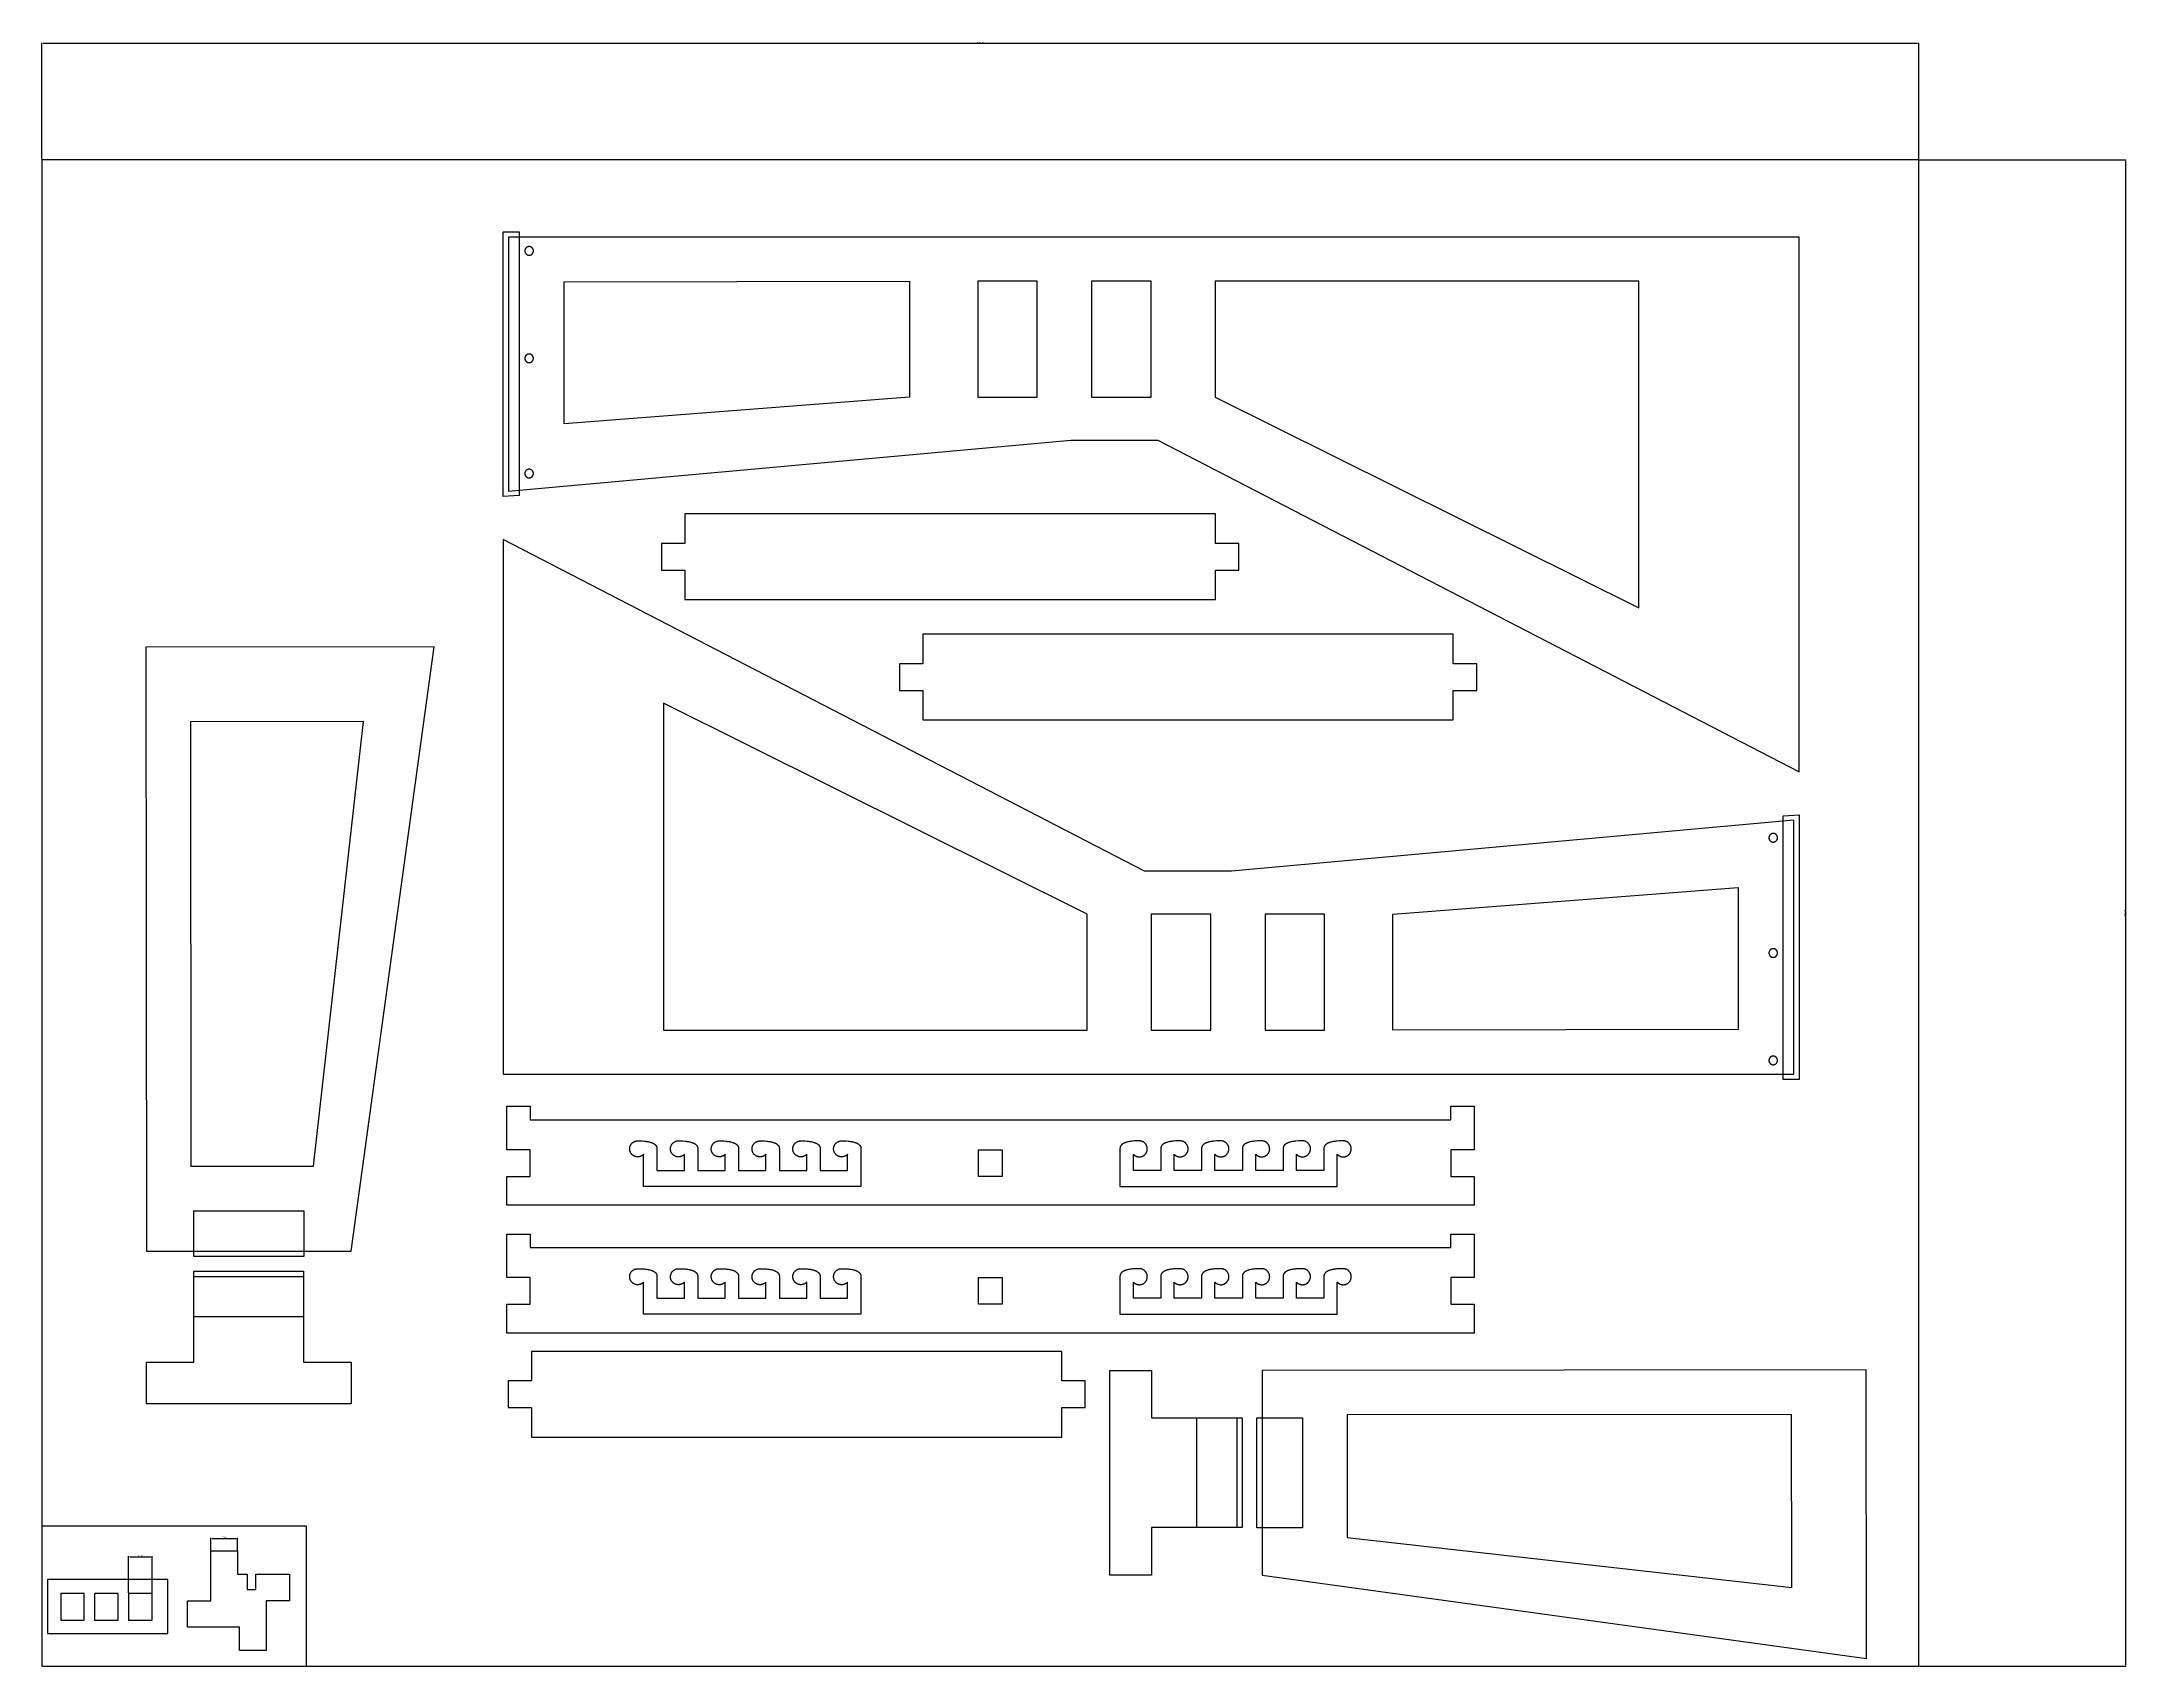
# Model space of a CAD drawing. Header units: millimetres. Extents: x 0 to 1560, y 0 to 1215.
import ezdxf

# ---------------------------------------------------------------- set-up
doc = ezdxf.new("R2010")
doc.units = ezdxf.units.MM
doc.header["$MEASUREMENT"] = 0
for name, color, linetype, true_color in [('Bck', 18, 'Continuous', 0x000000), ('interiores', 3, 'Continuous', 0x0fff00), ('Layer 01', 18, 'Continuous', 0x000000), ('Rebaje 8mm', 1, 'Continuous', 0xff0000)]:
    doc.layers.add(name, color=color, linetype=linetype, true_color=true_color)
doc.styles.add('Arial', font='arial.ttf')
doc.dimstyles.new('Default', dxfattribs={"dimtxt": 1, "dimasz": 1, "dimexe": 0.5, "dimexo": 0.5, "dimgap": 0.25, "dimtad": 1, "dimtoh": 1, "dimzin": 1, "dimdsep": 46, "dimtxsty": 'Arial', "dimcen": 0.5, "dimazin": 0, "dimtfac": 1, "dimtdec": 4, "dimtix": 1, "dimtmove": 1, "dimatfit": 3, "dimfxl": 1, "dimtolj": 1, "dimtzin": 1, "dimarcsym": 0})

# ---------------------------------------------------------------- blocks, each defined once
blk = doc.blocks.new('*D1')
at = {"layer": 'Bck', "color": 0, "lineweight": -2}
for p, q in [((1405.3, 1127), (1560, 1127)), ((1559.5, 1126), (1559.5, 1)), ((1405.3, 0), (1560, 0))]:
    blk.add_line(p, q, dxfattribs=at)
at = {"layer": 'Bck', "color": 0}
for points in [[(1559.7, 1126), (1559.3, 1126), (1559.5, 1127)], [(1559.3, 1), (1559.7, 1), (1559.5, 0)]]:
    blk.add_solid(points, dxfattribs=at)
at = {"layer": 'Defpoints', "color": 0}
for p in [(1404.8, 1127), (1404.8, 0), (1559.5, 0)]:
    blk.add_point(p, dxfattribs=at)
at = {"layer": 'Bck', "color": 0, "insert": (1558.7, 563.5), "char_height": 1, "attachment_point": 5, "rotation": 90, "style": 'Arial'}
blk.add_mtext('\\A1;1126.96', dxfattribs=at)
blk = doc.blocks.new('*D2')
at = {"layer": 'Bck', "color": 0, "lineweight": -2}
for p, q in [((0, 1127.5), (0, 1214.5)), ((1403.8, 1214), (1, 1214)), ((1404.8, 1127.5), (1404.8, 1214.5))]:
    blk.add_line(p, q, dxfattribs=at)
at = {"layer": 'Bck', "color": 0}
for points in [[(1, 1214.1), (1, 1213.8), (0, 1214)], [(1403.8, 1213.8), (1403.8, 1214.1), (1404.8, 1214)]]:
    blk.add_solid(points, dxfattribs=at)
at = {"layer": 'Defpoints', "color": 0}
for p in [(0, 1214), (0, 1127), (1404.8, 1127)]:
    blk.add_point(p, dxfattribs=at)
at = {"layer": 'Bck', "color": 0, "insert": (702.4, 1214.7), "char_height": 1, "attachment_point": 5, "style": 'Arial'}
blk.add_mtext('\\A1;1404.76', dxfattribs=at)
blk = doc.blocks.new('*D3')
at = {"layer": 'Bck', "color": 0, "lineweight": -2}
for p, q in [((126.5, 86.9), (126.5, 96.1)), ((127.5, 95.6), (145.5, 95.6)), ((146.5, 86.9), (146.5, 96.1))]:
    blk.add_line(p, q, dxfattribs=at)
at = {"layer": 'Bck', "color": 0}
for points in [[(127.5, 95.8), (127.5, 95.5), (126.5, 95.6)], [(145.5, 95.5), (145.5, 95.8), (146.5, 95.6)]]:
    blk.add_solid(points, dxfattribs=at)
at = {"layer": 'Defpoints', "color": 0}
for p in [(146.5, 95.6), (126.5, 86.4), (146.5, 86.4)]:
    blk.add_point(p, dxfattribs=at)
at = {"layer": 'Bck', "color": 0, "insert": (136.5, 96.4), "char_height": 1, "attachment_point": 5, "style": 'Arial'}
blk.add_mtext('\\A1;20.00', dxfattribs=at)
blk = doc.blocks.new('*D4')
at = {"layer": 'Bck', "color": 0, "lineweight": -2}
for p, q in [((65, 55), (65, 82.4)), ((66, 81.9), (81.7, 81.9)), ((82.7, 55), (82.7, 82.4))]:
    blk.add_line(p, q, dxfattribs=at)
at = {"layer": 'Bck', "color": 0}
for points in [[(66, 82), (66, 81.7), (65, 81.9)], [(81.7, 81.7), (81.7, 82), (82.7, 81.9)]]:
    blk.add_solid(points, dxfattribs=at)
at = {"layer": 'Defpoints', "color": 0}
for p in [(82.7, 81.9), (65, 54.5), (82.7, 54.5)]:
    blk.add_point(p, dxfattribs=at)
at = {"layer": 'Bck', "color": 0, "insert": (73.8, 82.6), "char_height": 1, "attachment_point": 5, "style": 'Arial'}
blk.add_mtext('\\A1;17.70', dxfattribs=at)

msp = doc.modelspace()

# ---------------------------------------------------------------- linework, layer by layer
at = {"layer": 'Bck'}
for points in [[(0, 0), (1404.761, 0), (1404.761, 1126.957), (0, 1126.957), (0, 0)], [(349.267, 879.13), (770.19, 917.386), (835.267, 917.386), (1315.267, 669.13), (1315.267, 1069.13), (349.267, 1069.13), (349.267, 879.13)], [(481.326, 840.099), (463.826, 840.099), (463.826, 820.099), (481.326, 820.099), (481.326, 798.099), (878.326, 798.099), (878.326, 820.099), (895.826, 820.099), (895.826, 840.099), (878.326, 840.099), (878.326, 862.099), (481.326, 862.099), (481.326, 840.099)], [(1311.267, 633.027), (890.344, 594.771), (825.267, 594.771), (345.267, 843.027), (345.267, 443.027), (1311.267, 443.027), (1311.267, 633.027)], [(659.377, 750.082), (641.877, 750.082), (641.877, 730.082), (659.377, 730.082), (659.377, 708.082), (1056.377, 708.082), (1056.377, 730.082), (1073.877, 730.082), (1073.877, 750.082), (1056.377, 750.082), (1056.377, 772.082), (659.377, 772.082), (659.377, 750.082)], [(293.829, 762.644), (77.829, 762.377), (78.434, 310.512), (231.515, 310.512), (293.829, 762.644)], [(1072.002, 418.941), (1072.002, 386.441), (1054.502, 386.441), (1054.502, 366.441), (1072.002, 366.441), (1072.002, 344.941), (348.002, 344.941), (348.002, 366.441), (365.502, 366.441), (365.502, 386.441), (348.002, 386.441), (348.002, 418.941), (365.502, 418.941), (365.502, 408.941), (1054.502, 408.941), (1054.502, 418.941), (1072.002, 418.941)], [(1072.002, 323.314), (1072.002, 290.814), (1054.502, 290.814), (1054.502, 270.814), (1072.002, 270.814), (1072.002, 249.314), (348.002, 249.314), (348.002, 270.814), (365.502, 270.814), (365.502, 290.814), (348.002, 290.814), (348.002, 323.314), (365.502, 323.314), (365.502, 313.314), (1054.502, 313.314), (1054.502, 323.314), (1072.002, 323.314)], [(195.974, 291.512), (195.974, 227.512), (231.515, 227.512), (231.515, 196.377), (78.434, 196.377), (78.434, 227.512), (113.974, 227.512), (113.974, 291.512), (195.974, 291.512)], [(366.489, 213.525), (348.989, 213.525), (348.989, 193.525), (366.489, 193.525), (366.489, 171.525), (763.489, 171.525), (763.489, 193.525), (780.989, 193.525), (780.989, 213.525), (763.489, 213.525), (763.489, 235.525), (366.489, 235.525), (366.489, 213.525)], [(894.393, 103.763), (830.393, 103.763), (830.393, 68.222), (799.258, 68.222), (799.258, 221.303), (830.393, 221.303), (830.393, 185.763), (894.393, 185.763), (894.393, 103.763)], [(1365.525, 5.908), (1365.258, 221.908), (913.393, 221.303), (913.393, 68.222), (1365.525, 5.908)], [(0, 0), (198.121, 0), (198.121, 104.848), (0, 104.848), (0, 0)]]:
    msp.add_lwpolyline(points, dxfattribs=at)
at = {"layer": 'interiores'}
for points in [[(361.542, 1058.87), (361.543, 1058.758), (361.549, 1058.646), (361.559, 1058.534), (361.573, 1058.423), (361.59, 1058.313), (361.611, 1058.203), (361.636, 1058.094), (361.665, 1057.985), (361.698, 1057.878), (361.734, 1057.772), (361.774, 1057.668), (361.817, 1057.565), (361.864, 1057.463), (361.915, 1057.363), (361.969, 1057.265), (362.026, 1057.169), (362.087, 1057.075), (362.151, 1056.983), (362.218, 1056.893), (362.288, 1056.806), (362.361, 1056.721), (362.437, 1056.639), (362.516, 1056.56), (362.598, 1056.483), (362.682, 1056.409), (362.768, 1056.338), (362.857, 1056.27), (362.949, 1056.206), (363.042, 1056.144), (363.138, 1056.086), (363.235, 1056.031), (363.335, 1055.98), (363.436, 1055.932), (363.539, 1055.887), (363.643, 1055.847), (363.749, 1055.809), (363.855, 1055.776), (363.963, 1055.746), (364.072, 1055.72), (364.182, 1055.698), (364.292, 1055.68), (364.403, 1055.665), (364.515, 1055.654), (364.627, 1055.648), (364.739, 1055.645), (364.85, 1055.646), (364.962, 1055.65), (365.074, 1055.659), (365.185, 1055.672), (365.296, 1055.688), (365.406, 1055.709), (365.515, 1055.733), (365.624, 1055.761), (365.731, 1055.792), (365.837, 1055.827), (365.942, 1055.866), (366.046, 1055.909), (366.148, 1055.955), (366.248, 1056.005), (366.347, 1056.058), (366.443, 1056.115), (366.538, 1056.174), (366.63, 1056.238), (366.721, 1056.304), (366.808, 1056.373), (366.894, 1056.446), (366.977, 1056.521), (367.057, 1056.599), (367.134, 1056.68), (367.209, 1056.763), (367.28, 1056.849), (367.349, 1056.938), (367.415, 1057.029), (367.477, 1057.122), (367.536, 1057.217), (367.592, 1057.314), (367.644, 1057.413), (367.693, 1057.514), (367.738, 1057.616), (367.78, 1057.72), (367.818, 1057.825), (367.852, 1057.932), (367.883, 1058.039), (367.91, 1058.148), (367.933, 1058.258), (367.952, 1058.368), (367.968, 1058.479), (367.979, 1058.59), (367.987, 1058.702), (367.991, 1058.814), (367.991, 1058.925), (367.987, 1059.037), (367.979, 1059.149), (367.968, 1059.26), (367.952, 1059.371), (367.933, 1059.482), (367.91, 1059.591), (367.883, 1059.7), (367.852, 1059.807), (367.818, 1059.914), (367.78, 1060.019), (367.738, 1060.123), (367.693, 1060.225), (367.644, 1060.326), (367.592, 1060.425), (367.536, 1060.522), (367.477, 1060.617), (367.415, 1060.71), (367.349, 1060.801), (367.28, 1060.89), (367.209, 1060.976), (367.134, 1061.059), (367.057, 1061.14), (366.977, 1061.218), (366.894, 1061.293), (366.808, 1061.366), (366.721, 1061.435), (366.63, 1061.501), (366.538, 1061.565), (366.443, 1061.624), (366.347, 1061.681), (366.248, 1061.734), (366.148, 1061.784), (366.046, 1061.83), (365.942, 1061.873), (365.837, 1061.912), (365.731, 1061.947), (365.624, 1061.979), (365.515, 1062.006), (365.406, 1062.03), (365.296, 1062.051), (365.185, 1062.067), (365.074, 1062.08), (364.962, 1062.089), (364.85, 1062.093), (364.739, 1062.094), (364.627, 1062.091), (364.515, 1062.085), (364.403, 1062.074), (364.292, 1062.059), (364.182, 1062.041), (364.072, 1062.019), (363.963, 1061.993), (363.855, 1061.963), (363.749, 1061.93), (363.643, 1061.893), (363.539, 1061.852), (363.436, 1061.807), (363.335, 1061.759), (363.235, 1061.708), (363.138, 1061.653), (363.042, 1061.595), (362.949, 1061.533), (362.857, 1061.469), (362.768, 1061.401), (362.682, 1061.33), (362.598, 1061.256), (362.516, 1061.179), (362.437, 1061.1), (362.361, 1061.018), (362.288, 1060.933), (362.218, 1060.846), (362.151, 1060.756), (362.087, 1060.664), (362.026, 1060.57), (361.969, 1060.474), (361.915, 1060.376), (361.864, 1060.276), (361.817, 1060.174), (361.774, 1060.071), (361.734, 1059.967), (361.698, 1059.861), (361.665, 1059.754), (361.636, 1059.645), (361.611, 1059.536), (361.59, 1059.426), (361.573, 1059.316), (361.559, 1059.205), (361.549, 1059.093), (361.543, 1058.981), (361.542, 1058.87)], [(745.061, 1036.156), (700.533, 1036.156), (700.533, 949.386), (745.061, 949.386), (745.061, 1036.156)], [(830.267, 1036.238), (785.533, 1036.238), (785.533, 949.386), (830.267, 949.386), (830.267, 1036.238)], [(1195.267, 1036.238), (878.267, 1036.238), (878.267, 949.386), (1195.267, 791.738), (1195.267, 1036.238)], [(361.542, 978.521), (361.543, 978.409), (361.549, 978.298), (361.559, 978.186), (361.573, 978.075), (361.59, 977.964), (361.611, 977.855), (361.636, 977.745), (361.665, 977.637), (361.698, 977.53), (361.734, 977.424), (361.774, 977.32), (361.817, 977.217), (361.864, 977.115), (361.915, 977.015), (361.969, 976.917), (362.026, 976.821), (362.087, 976.727), (362.151, 976.635), (362.218, 976.545), (362.288, 976.458), (362.361, 976.373), (362.437, 976.291), (362.516, 976.212), (362.598, 976.135), (362.682, 976.061), (362.768, 975.99), (362.857, 975.922), (362.949, 975.858), (363.042, 975.796), (363.138, 975.738), (363.235, 975.683), (363.335, 975.632), (363.436, 975.584), (363.539, 975.539), (363.643, 975.498), (363.749, 975.461), (363.855, 975.428), (363.963, 975.398), (364.072, 975.372), (364.182, 975.35), (364.292, 975.331), (364.403, 975.317), (364.515, 975.306), (364.627, 975.299), (364.739, 975.297), (364.85, 975.298), (364.962, 975.302), (365.074, 975.311), (365.185, 975.324), (365.296, 975.34), (365.406, 975.36), (365.515, 975.385), (365.624, 975.412), (365.731, 975.444), (365.837, 975.479), (365.942, 975.518), (366.046, 975.561), (366.148, 975.607), (366.248, 975.657), (366.347, 975.71), (366.443, 975.767), (366.538, 975.826), (366.63, 975.89), (366.721, 975.956), (366.808, 976.025), (366.894, 976.098), (366.977, 976.173), (367.057, 976.251), (367.134, 976.332), (367.209, 976.415), (367.28, 976.501), (367.349, 976.59), (367.415, 976.681), (367.477, 976.774), (367.536, 976.869), (367.592, 976.966), (367.644, 977.065), (367.693, 977.166), (367.738, 977.268), (367.78, 977.372), (367.818, 977.477), (367.852, 977.584), (367.883, 977.691), (367.91, 977.8), (367.933, 977.909), (367.952, 978.02), (367.968, 978.131), (367.979, 978.242), (367.987, 978.354), (367.991, 978.465), (367.991, 978.577), (367.987, 978.689), (367.979, 978.801), (367.968, 978.912), (367.952, 979.023), (367.933, 979.133), (367.91, 979.243), (367.883, 979.352), (367.852, 979.459), (367.818, 979.566), (367.78, 979.671), (367.738, 979.775), (367.693, 979.877), (367.644, 979.978), (367.592, 980.077), (367.536, 980.174), (367.477, 980.269), (367.415, 980.362), (367.349, 980.453), (367.28, 980.542), (367.209, 980.628), (367.134, 980.711), (367.057, 980.792), (366.977, 980.87), (366.894, 980.945), (366.808, 981.018), (366.721, 981.087), (366.63, 981.153), (366.538, 981.216), (366.443, 981.276), (366.347, 981.333), (366.248, 981.386), (366.148, 981.436), (366.046, 981.482), (365.942, 981.524), (365.837, 981.563), (365.731, 981.599), (365.624, 981.63), (365.515, 981.658), (365.406, 981.682), (365.296, 981.703), (365.185, 981.719), (365.074, 981.732), (364.962, 981.74), (364.85, 981.745), (364.739, 981.746), (364.627, 981.743), (364.515, 981.737), (364.403, 981.726), (364.292, 981.711), (364.182, 981.693), (364.072, 981.671), (363.963, 981.645), (363.855, 981.615), (363.749, 981.582), (363.643, 981.544), (363.539, 981.504), (363.436, 981.459), (363.335, 981.411), (363.235, 981.36), (363.138, 981.305), (363.042, 981.247), (362.949, 981.185), (362.857, 981.121), (362.768, 981.053), (362.682, 980.982), (362.598, 980.908), (362.516, 980.831), (362.437, 980.752), (362.361, 980.67), (362.288, 980.585), (362.218, 980.498), (362.151, 980.408), (362.087, 980.316), (362.026, 980.222), (361.969, 980.126), (361.915, 980.028), (361.864, 979.928), (361.817, 979.826), (361.774, 979.723), (361.734, 979.619), (361.698, 979.513), (361.665, 979.406), (361.636, 979.297), (361.611, 979.188), (361.59, 979.078), (361.573, 978.968), (361.559, 978.857), (361.549, 978.745), (361.543, 978.633), (361.542, 978.521)], [(361.542, 892.33), (361.543, 892.218), (361.549, 892.106), (361.559, 891.995), (361.573, 891.883), (361.59, 891.773), (361.611, 891.663), (361.636, 891.554), (361.665, 891.446), (361.698, 891.339), (361.734, 891.233), (361.774, 891.128), (361.817, 891.025), (361.864, 890.923), (361.915, 890.823), (361.969, 890.725), (362.026, 890.629), (362.087, 890.535), (362.151, 890.443), (362.218, 890.354), (362.288, 890.266), (362.361, 890.182), (362.437, 890.099), (362.516, 890.02), (362.598, 889.943), (362.682, 889.869), (362.768, 889.798), (362.857, 889.731), (362.949, 889.666), (363.042, 889.604), (363.138, 889.546), (363.235, 889.491), (363.335, 889.44), (363.436, 889.392), (363.539, 889.348), (363.643, 889.307), (363.749, 889.27), (363.855, 889.236), (363.963, 889.206), (364.072, 889.18), (364.182, 889.158), (364.292, 889.14), (364.403, 889.125), (364.515, 889.115), (364.627, 889.108), (364.739, 889.105), (364.85, 889.106), (364.962, 889.111), (365.074, 889.12), (365.185, 889.132), (365.296, 889.149), (365.406, 889.169), (365.515, 889.193), (365.624, 889.221), (365.731, 889.252), (365.837, 889.288), (365.942, 889.327), (366.046, 889.369), (366.148, 889.416), (366.248, 889.465), (366.347, 889.518), (366.443, 889.575), (366.538, 889.635), (366.63, 889.698), (366.721, 889.764), (366.808, 889.834), (366.894, 889.906), (366.977, 889.981), (367.057, 890.059), (367.134, 890.14), (367.209, 890.224), (367.28, 890.31), (367.349, 890.398), (367.415, 890.489), (367.477, 890.582), (367.536, 890.677), (367.592, 890.774), (367.644, 890.873), (367.693, 890.974), (367.738, 891.076), (367.78, 891.18), (367.818, 891.285), (367.852, 891.392), (367.883, 891.5), (367.91, 891.608), (367.933, 891.718), (367.952, 891.828), (367.968, 891.939), (367.979, 892.05), (367.987, 892.162), (367.991, 892.274), (367.991, 892.386), (367.987, 892.498), (367.979, 892.609), (367.968, 892.721), (367.952, 892.832), (367.933, 892.942), (367.91, 893.051), (367.883, 893.16), (367.852, 893.268), (367.818, 893.374), (367.78, 893.479), (367.738, 893.583), (367.693, 893.686), (367.644, 893.786), (367.592, 893.885), (367.536, 893.983), (367.477, 894.078), (367.415, 894.171), (367.349, 894.261), (367.28, 894.35), (367.209, 894.436), (367.134, 894.519), (367.057, 894.6), (366.977, 894.678), (366.894, 894.754), (366.808, 894.826), (366.721, 894.895), (366.63, 894.962), (366.538, 895.025), (366.443, 895.085), (366.347, 895.141), (366.248, 895.194), (366.148, 895.244), (366.046, 895.29), (365.942, 895.333), (365.837, 895.372), (365.731, 895.407), (365.624, 895.439), (365.515, 895.467), (365.406, 895.491), (365.296, 895.511), (365.185, 895.528), (365.074, 895.54), (364.962, 895.549), (364.85, 895.554), (364.739, 895.555), (364.627, 895.552), (364.515, 895.545), (364.403, 895.534), (364.292, 895.52), (364.182, 895.501), (364.072, 895.479), (363.963, 895.453), (363.855, 895.423), (363.749, 895.39), (363.643, 895.353), (363.539, 895.312), (363.436, 895.268), (363.335, 895.22), (363.235, 895.168), (363.138, 895.113), (363.042, 895.055), (362.949, 894.994), (362.857, 894.929), (362.768, 894.861), (362.682, 894.79), (362.598, 894.716), (362.516, 894.64), (362.437, 894.56), (362.361, 894.478), (362.288, 894.393), (362.218, 894.306), (362.151, 894.216), (362.087, 894.124), (362.026, 894.03), (361.969, 893.934), (361.915, 893.836), (361.864, 893.736), (361.817, 893.635), (361.774, 893.532), (361.734, 893.427), (361.698, 893.321), (361.665, 893.214), (361.636, 893.106), (361.611, 892.997), (361.59, 892.887), (361.573, 892.776), (361.559, 892.665), (361.549, 892.554), (361.543, 892.442), (361.542, 892.33)], [(465.267, 475.919), (782.267, 475.919), (782.267, 562.771), (465.267, 720.419), (465.267, 475.919)], [(240.861, 706.829), (111.261, 706.632), (111.624, 374.114), (203.472, 374.114), (240.861, 706.829)], [(1298.992, 619.827), (1298.99, 619.938), (1298.984, 620.05), (1298.974, 620.162), (1298.961, 620.273), (1298.943, 620.383), (1298.922, 620.493), (1298.897, 620.603), (1298.868, 620.711), (1298.836, 620.818), (1298.8, 620.924), (1298.76, 621.028), (1298.716, 621.131), (1298.669, 621.233), (1298.619, 621.333), (1298.565, 621.431), (1298.507, 621.527), (1298.446, 621.621), (1298.383, 621.713), (1298.316, 621.803), (1298.245, 621.89), (1298.172, 621.975), (1298.096, 622.057), (1298.017, 622.136), (1297.936, 622.213), (1297.852, 622.287), (1297.765, 622.358), (1297.676, 622.426), (1297.585, 622.49), (1297.491, 622.552), (1297.396, 622.61), (1297.298, 622.665), (1297.199, 622.716), (1297.097, 622.764), (1296.995, 622.809), (1296.89, 622.85), (1296.785, 622.887), (1296.678, 622.92), (1296.57, 622.95), (1296.461, 622.976), (1296.351, 622.998), (1296.241, 623.017), (1296.13, 623.031), (1296.019, 623.042), (1295.907, 623.049), (1295.795, 623.051), (1295.683, 623.05), (1295.571, 623.046), (1295.46, 623.037), (1295.348, 623.024), (1295.238, 623.008), (1295.127, 622.988), (1295.018, 622.963), (1294.91, 622.936), (1294.802, 622.904), (1294.696, 622.869), (1294.591, 622.83), (1294.488, 622.787), (1294.386, 622.741), (1294.285, 622.691), (1294.187, 622.638), (1294.09, 622.581), (1293.996, 622.522), (1293.903, 622.458), (1293.813, 622.392), (1293.725, 622.323), (1293.64, 622.25), (1293.557, 622.175), (1293.477, 622.097), (1293.399, 622.016), (1293.325, 621.933), (1293.253, 621.847), (1293.184, 621.758), (1293.119, 621.667), (1293.057, 621.574), (1292.998, 621.479), (1292.942, 621.382), (1292.89, 621.283), (1292.841, 621.182), (1292.796, 621.08), (1292.754, 620.976), (1292.716, 620.871), (1292.681, 620.764), (1292.651, 620.657), (1292.624, 620.548), (1292.601, 620.439), (1292.581, 620.328), (1292.566, 620.217), (1292.554, 620.106), (1292.546, 619.994), (1292.542, 619.883), (1292.542, 619.771), (1292.546, 619.659), (1292.554, 619.547), (1292.566, 619.436), (1292.581, 619.325), (1292.601, 619.215), (1292.624, 619.105), (1292.651, 618.996), (1292.681, 618.889), (1292.716, 618.782), (1292.754, 618.677), (1292.796, 618.573), (1292.841, 618.471), (1292.89, 618.37), (1292.942, 618.271), (1292.998, 618.174), (1293.057, 618.079), (1293.119, 617.986), (1293.184, 617.895), (1293.253, 617.806), (1293.325, 617.72), (1293.399, 617.637), (1293.477, 617.556), (1293.557, 617.478), (1293.64, 617.403), (1293.725, 617.33), (1293.813, 617.261), (1293.903, 617.195), (1293.996, 617.132), (1294.09, 617.072), (1294.187, 617.015), (1294.285, 616.962), (1294.386, 616.912), (1294.488, 616.866), (1294.591, 616.824), (1294.696, 616.785), (1294.802, 616.749), (1294.91, 616.718), (1295.018, 616.69), (1295.127, 616.666), (1295.238, 616.645), (1295.348, 616.629), (1295.46, 616.616), (1295.571, 616.607), (1295.683, 616.603), (1295.795, 616.602), (1295.907, 616.605), (1296.019, 616.611), (1296.13, 616.622), (1296.241, 616.637), (1296.351, 616.655), (1296.461, 616.677), (1296.57, 616.703), (1296.678, 616.733), (1296.785, 616.766), (1296.89, 616.804), (1296.995, 616.844), (1297.097, 616.889), (1297.199, 616.937), (1297.298, 616.988), (1297.396, 617.043), (1297.491, 617.101), (1297.585, 617.163), (1297.676, 617.227), (1297.765, 617.295), (1297.852, 617.366), (1297.936, 617.44), (1298.017, 617.517), (1298.096, 617.596), (1298.172, 617.678), (1298.245, 617.763), (1298.316, 617.85), (1298.383, 617.94), (1298.446, 618.032), (1298.507, 618.126), (1298.565, 618.222), (1298.619, 618.32), (1298.669, 618.42), (1298.716, 618.522), (1298.76, 618.625), (1298.8, 618.729), (1298.836, 618.835), (1298.868, 618.942), (1298.897, 619.051), (1298.922, 619.16), (1298.943, 619.27), (1298.961, 619.38), (1298.974, 619.491), (1298.984, 619.603), (1298.99, 619.715), (1298.992, 619.827)], [(830.267, 475.919), (875, 475.919), (875, 562.771), (830.267, 562.771), (830.267, 475.919)], [(915.473, 476), (960, 476), (960, 562.771), (915.473, 562.771), (915.473, 476)], [(1298.992, 533.635), (1298.99, 533.747), (1298.984, 533.859), (1298.974, 533.97), (1298.961, 534.081), (1298.943, 534.192), (1298.922, 534.302), (1298.897, 534.411), (1298.868, 534.519), (1298.836, 534.626), (1298.8, 534.732), (1298.76, 534.837), (1298.716, 534.94), (1298.669, 535.041), (1298.619, 535.141), (1298.565, 535.239), (1298.507, 535.336), (1298.446, 535.43), (1298.383, 535.521), (1298.316, 535.611), (1298.245, 535.698), (1298.172, 535.783), (1298.096, 535.865), (1298.017, 535.945), (1297.936, 536.022), (1297.852, 536.095), (1297.765, 536.166), (1297.676, 536.234), (1297.585, 536.299), (1297.491, 536.36), (1297.396, 536.419), (1297.298, 536.473), (1297.199, 536.525), (1297.097, 536.573), (1296.995, 536.617), (1296.89, 536.658), (1296.785, 536.695), (1296.678, 536.729), (1296.57, 536.758), (1296.461, 536.784), (1296.351, 536.807), (1296.241, 536.825), (1296.13, 536.839), (1296.019, 536.85), (1295.907, 536.857), (1295.795, 536.86), (1295.683, 536.859), (1295.571, 536.854), (1295.46, 536.845), (1295.348, 536.833), (1295.238, 536.816), (1295.127, 536.796), (1295.018, 536.772), (1294.91, 536.744), (1294.802, 536.712), (1294.696, 536.677), (1294.591, 536.638), (1294.488, 536.595), (1294.386, 536.549), (1294.285, 536.5), (1294.187, 536.446), (1294.09, 536.39), (1293.996, 536.33), (1293.903, 536.267), (1293.813, 536.201), (1293.725, 536.131), (1293.64, 536.059), (1293.557, 535.984), (1293.477, 535.905), (1293.399, 535.825), (1293.325, 535.741), (1293.253, 535.655), (1293.184, 535.567), (1293.119, 535.476), (1293.057, 535.383), (1292.998, 535.288), (1292.942, 535.191), (1292.89, 535.092), (1292.841, 534.991), (1292.796, 534.888), (1292.754, 534.785), (1292.716, 534.679), (1292.681, 534.573), (1292.651, 534.465), (1292.624, 534.356), (1292.601, 534.247), (1292.581, 534.137), (1292.566, 534.026), (1292.554, 533.914), (1292.546, 533.803), (1292.542, 533.691), (1292.542, 533.579), (1292.546, 533.467), (1292.554, 533.355), (1292.566, 533.244), (1292.581, 533.133), (1292.601, 533.023), (1292.624, 532.913), (1292.651, 532.805), (1292.681, 532.697), (1292.716, 532.591), (1292.754, 532.485), (1292.796, 532.381), (1292.841, 532.279), (1292.89, 532.178), (1292.942, 532.079), (1292.998, 531.982), (1293.057, 531.887), (1293.119, 531.794), (1293.184, 531.703), (1293.253, 531.615), (1293.325, 531.529), (1293.399, 531.445), (1293.477, 531.364), (1293.557, 531.286), (1293.64, 531.211), (1293.725, 531.139), (1293.813, 531.069), (1293.903, 531.003), (1293.996, 530.94), (1294.09, 530.88), (1294.187, 530.824), (1294.285, 530.77), (1294.386, 530.721), (1294.488, 530.675), (1294.591, 530.632), (1294.696, 530.593), (1294.802, 530.558), (1294.91, 530.526), (1295.018, 530.498), (1295.127, 530.474), (1295.238, 530.454), (1295.348, 530.437), (1295.46, 530.425), (1295.571, 530.416), (1295.683, 530.411), (1295.795, 530.41), (1295.907, 530.413), (1296.019, 530.42), (1296.13, 530.43), (1296.241, 530.445), (1296.351, 530.463), (1296.461, 530.486), (1296.57, 530.512), (1296.678, 530.541), (1296.785, 530.575), (1296.89, 530.612), (1296.995, 530.653), (1297.097, 530.697), (1297.199, 530.745), (1297.298, 530.797), (1297.396, 530.851), (1297.491, 530.91), (1297.585, 530.971), (1297.676, 531.036), (1297.765, 531.104), (1297.852, 531.174), (1297.936, 531.248), (1298.017, 531.325), (1298.096, 531.405), (1298.172, 531.487), (1298.245, 531.572), (1298.316, 531.659), (1298.383, 531.748), (1298.446, 531.84), (1298.507, 531.934), (1298.565, 532.031), (1298.619, 532.129), (1298.669, 532.228), (1298.716, 532.33), (1298.76, 532.433), (1298.8, 532.538), (1298.836, 532.644), (1298.868, 532.751), (1298.897, 532.859), (1298.922, 532.968), (1298.943, 533.078), (1298.961, 533.189), (1298.974, 533.3), (1298.984, 533.411), (1298.99, 533.523), (1298.992, 533.635)], [(1298.992, 453.287), (1298.99, 453.399), (1298.984, 453.511), (1298.974, 453.622), (1298.961, 453.733), (1298.943, 453.844), (1298.922, 453.954), (1298.897, 454.063), (1298.868, 454.171), (1298.836, 454.278), (1298.8, 454.384), (1298.76, 454.489), (1298.716, 454.592), (1298.669, 454.693), (1298.619, 454.793), (1298.565, 454.891), (1298.507, 454.987), (1298.446, 455.081), (1298.383, 455.173), (1298.316, 455.263), (1298.245, 455.35), (1298.172, 455.435), (1298.096, 455.517), (1298.017, 455.597), (1297.936, 455.673), (1297.852, 455.747), (1297.765, 455.818), (1297.676, 455.886), (1297.585, 455.951), (1297.491, 456.012), (1297.396, 456.07), (1297.298, 456.125), (1297.199, 456.177), (1297.097, 456.225), (1296.995, 456.269), (1296.89, 456.31), (1296.785, 456.347), (1296.678, 456.381), (1296.57, 456.41), (1296.461, 456.436), (1296.351, 456.458), (1296.241, 456.477), (1296.13, 456.491), (1296.019, 456.502), (1295.907, 456.509), (1295.795, 456.512), (1295.683, 456.511), (1295.571, 456.506), (1295.46, 456.497), (1295.348, 456.485), (1295.238, 456.468), (1295.127, 456.448), (1295.018, 456.424), (1294.91, 456.396), (1294.802, 456.364), (1294.696, 456.329), (1294.591, 456.29), (1294.488, 456.247), (1294.386, 456.201), (1294.285, 456.151), (1294.187, 456.098), (1294.09, 456.042), (1293.996, 455.982), (1293.903, 455.919), (1293.813, 455.853), (1293.725, 455.783), (1293.64, 455.711), (1293.557, 455.635), (1293.477, 455.557), (1293.399, 455.477), (1293.325, 455.393), (1293.253, 455.307), (1293.184, 455.219), (1293.119, 455.128), (1293.057, 455.035), (1292.998, 454.94), (1292.942, 454.842), (1292.89, 454.744), (1292.841, 454.643), (1292.796, 454.54), (1292.754, 454.437), (1292.716, 454.331), (1292.681, 454.225), (1292.651, 454.117), (1292.624, 454.008), (1292.601, 453.899), (1292.581, 453.789), (1292.566, 453.678), (1292.554, 453.566), (1292.546, 453.455), (1292.542, 453.343), (1292.542, 453.231), (1292.546, 453.119), (1292.554, 453.007), (1292.566, 452.896), (1292.581, 452.785), (1292.601, 452.675), (1292.624, 452.565), (1292.651, 452.457), (1292.681, 452.349), (1292.716, 452.243), (1292.754, 452.137), (1292.796, 452.033), (1292.841, 451.931), (1292.89, 451.83), (1292.942, 451.731), (1292.998, 451.634), (1293.057, 451.539), (1293.119, 451.446), (1293.184, 451.355), (1293.253, 451.267), (1293.325, 451.181), (1293.399, 451.097), (1293.477, 451.016), (1293.557, 450.938), (1293.64, 450.863), (1293.725, 450.791), (1293.813, 450.721), (1293.903, 450.655), (1293.996, 450.592), (1294.09, 450.532), (1294.187, 450.475), (1294.285, 450.422), (1294.386, 450.373), (1294.488, 450.326), (1294.591, 450.284), (1294.696, 450.245), (1294.802, 450.21), (1294.91, 450.178), (1295.018, 450.15), (1295.127, 450.126), (1295.238, 450.106), (1295.348, 450.089), (1295.46, 450.077), (1295.571, 450.068), (1295.683, 450.063), (1295.795, 450.062), (1295.907, 450.065), (1296.019, 450.072), (1296.13, 450.082), (1296.241, 450.097), (1296.351, 450.115), (1296.461, 450.137), (1296.57, 450.163), (1296.678, 450.193), (1296.785, 450.227), (1296.89, 450.264), (1296.995, 450.305), (1297.097, 450.349), (1297.199, 450.397), (1297.298, 450.448), (1297.396, 450.503), (1297.491, 450.562), (1297.585, 450.623), (1297.676, 450.688), (1297.765, 450.756), (1297.852, 450.826), (1297.936, 450.9), (1298.017, 450.977), (1298.096, 451.056), (1298.172, 451.139), (1298.245, 451.223), (1298.316, 451.311), (1298.383, 451.4), (1298.446, 451.492), (1298.507, 451.586), (1298.565, 451.682), (1298.619, 451.781), (1298.669, 451.88), (1298.716, 451.982), (1298.76, 452.085), (1298.8, 452.19), (1298.836, 452.296), (1298.868, 452.403), (1298.897, 452.511), (1298.922, 452.62), (1298.943, 452.73), (1298.961, 452.841), (1298.974, 452.952), (1298.984, 453.063), (1298.99, 453.175), (1298.992, 453.287)], [(450.456, 383.067), (450.313, 382.915), (450.166, 382.768), (450.013, 382.626), (449.855, 382.49), (449.693, 382.359), (449.527, 382.234), (449.356, 382.115), (449.181, 382.001), (449.002, 381.894), (448.82, 381.793), (448.634, 381.699), (448.445, 381.611), (448.253, 381.529), (448.059, 381.455), (447.862, 381.387), (447.662, 381.326), (447.461, 381.272), (447.258, 381.225), (447.053, 381.185), (446.848, 381.152), (446.641, 381.127), (446.433, 381.108), (446.225, 381.097), (446.017, 381.093), (445.808, 381.096), (445.6, 381.107), (445.392, 381.124), (445.186, 381.149), (444.98, 381.181), (444.775, 381.221), (444.572, 381.267), (444.37, 381.32), (444.171, 381.381), (443.974, 381.448), (443.779, 381.522), (443.587, 381.603), (443.397, 381.69), (443.211, 381.784), (443.029, 381.884), (442.85, 381.991), (442.674, 382.103), (442.503, 382.222), (442.336, 382.347), (442.173, 382.477), (442.015, 382.613), (441.862, 382.754), (441.714, 382.901), (441.571, 383.052), (441.433, 383.209), (441.301, 383.37), (441.175, 383.536), (441.054, 383.706), (440.939, 383.88), (440.831, 384.058), (440.729, 384.239), (440.633, 384.424), (440.543, 384.613), (440.46, 384.804), (440.384, 384.998), (440.315, 385.194), (440.252, 385.393), (440.197, 385.594), (440.148, 385.797), (440.107, 386.001), (440.072, 386.206), (440.045, 386.413), (440.025, 386.62), (440.012, 386.828), (440.007, 387.037), (440.009, 387.245), (440.017, 387.453), (440.034, 387.661), (440.057, 387.868), (440.087, 388.074), (440.125, 388.279), (440.17, 388.483), (440.222, 388.685), (440.28, 388.885), (440.346, 389.083), (440.419, 389.278), (440.498, 389.471), (440.584, 389.661), (440.676, 389.847), (440.775, 390.031), (440.88, 390.211), (440.992, 390.387), (441.109, 390.559), (441.232, 390.727), (441.362, 390.891), (441.496, 391.05), (441.636, 391.204), (441.782, 391.353), (441.932, 391.497), (442.088, 391.636), (442.248, 391.77), (442.413, 391.897), (442.582, 392.019), (442.755, 392.135), (442.932, 392.245), (443.113, 392.349), (443.297, 392.446), (443.484, 392.537), (443.675, 392.621), (443.868, 392.699), (444.064, 392.77), (444.263, 392.834), (444.463, 392.891), (444.665, 392.941), (444.869, 392.984), (445.075, 393.02), (445.281, 393.049), (445.488, 393.07), (445.696, 393.085), (445.904, 393.092)], [(445.904, 393.092), (447.667, 393.069), (449.315, 393.002), (450.85, 392.888), (451.574, 392.815), (452.271, 392.73), (452.939, 392.634), (453.578, 392.526), (454.189, 392.408), (454.772, 392.277), (455.326, 392.136), (455.852, 391.983), (456.104, 391.903), (456.349, 391.819), (456.587, 391.733), (456.818, 391.644), (457.042, 391.552), (457.258, 391.457), (457.468, 391.359), (457.671, 391.259), (457.866, 391.156), (458.054, 391.05), (458.235, 390.941), (458.409, 390.829), (458.576, 390.715), (458.736, 390.597), (458.889, 390.477), (458.963, 390.416), (459.035, 390.354), (459.105, 390.291), (459.173, 390.228), (459.24, 390.164), (459.305, 390.099), (459.368, 390.034), (459.429, 389.968), (459.489, 389.901), (459.546, 389.833), (459.602, 389.765), (459.656, 389.696), (459.709, 389.627), (459.759, 389.556), (459.808, 389.485), (459.855, 389.413), (459.901, 389.341), (459.944, 389.268), (459.986, 389.194), (460.026, 389.119), (460.064, 389.044), (460.101, 388.968), (460.135, 388.891), (460.168, 388.814), (460.199, 388.736), (460.228, 388.657), (460.256, 388.577), (460.282, 388.497), (460.306, 388.416), (460.328, 388.334), (460.348, 388.252), (460.367, 388.169), (460.384, 388.085), (460.399, 388), (460.412, 387.915), (460.424, 387.829), (460.434, 387.743), (460.442, 387.655), (460.448, 387.567), (460.452, 387.479), (460.455, 387.389), (460.456, 387.299)], [(480.98, 383.067), (480.837, 382.915), (480.689, 382.768), (480.537, 382.626), (480.379, 382.49), (480.217, 382.359), (480.05, 382.234), (479.88, 382.115), (479.705, 382.001), (479.526, 381.894), (479.343, 381.793), (479.158, 381.699), (478.969, 381.611), (478.777, 381.529), (478.582, 381.455), (478.385, 381.387), (478.186, 381.326), (477.985, 381.272), (477.782, 381.225), (477.577, 381.185), (477.371, 381.152), (477.165, 381.127), (476.957, 381.108), (476.749, 381.097), (476.54, 381.093), (476.332, 381.096), (476.124, 381.107), (475.916, 381.124), (475.709, 381.149), (475.503, 381.181), (475.299, 381.221), (475.096, 381.267), (474.894, 381.32), (474.695, 381.381), (474.497, 381.448), (474.303, 381.522), (474.11, 381.603), (473.921, 381.69), (473.735, 381.784), (473.552, 381.884), (473.373, 381.991), (473.198, 382.103), (473.027, 382.222), (472.86, 382.347), (472.697, 382.477), (472.539, 382.613), (472.386, 382.754), (472.238, 382.901), (472.095, 383.052), (471.957, 383.209), (471.825, 383.37), (471.699, 383.536), (471.578, 383.706), (471.463, 383.88), (471.355, 384.058), (471.252, 384.239), (471.157, 384.424), (471.067, 384.613), (470.984, 384.804), (470.908, 384.998), (470.839, 385.194), (470.776, 385.393), (470.721, 385.594), (470.672, 385.797), (470.631, 386.001), (470.596, 386.206), (470.569, 386.413), (470.549, 386.62), (470.536, 386.828), (470.531, 387.037), (470.532, 387.245), (470.541, 387.453), (470.557, 387.661), (470.581, 387.868), (470.611, 388.074), (470.649, 388.279), (470.694, 388.483), (470.745, 388.685), (470.804, 388.885), (470.87, 389.083), (470.942, 389.278), (471.022, 389.471), (471.108, 389.661), (471.2, 389.847), (471.299, 390.031), (471.404, 390.211), (471.516, 390.387), (471.633, 390.559), (471.756, 390.727), (471.885, 390.891), (472.02, 391.05), (472.16, 391.204), (472.306, 391.353), (472.456, 391.497), (472.612, 391.636), (472.772, 391.77), (472.936, 391.897), (473.105, 392.019), (473.279, 392.135), (473.456, 392.245), (473.636, 392.349), (473.821, 392.446), (474.008, 392.537), (474.199, 392.621), (474.392, 392.699), (474.588, 392.77), (474.787, 392.834), (474.987, 392.891), (475.189, 392.941), (475.393, 392.984), (475.598, 393.02), (475.805, 393.049), (476.012, 393.07), (476.22, 393.085), (476.428, 393.092)], [(476.428, 393.092), (478.19, 393.069), (479.839, 393.002), (481.373, 392.888), (482.098, 392.815), (482.794, 392.73), (483.462, 392.634), (484.102, 392.526), (484.713, 392.408), (485.295, 392.277), (485.85, 392.136), (486.375, 391.983), (486.628, 391.903), (486.873, 391.819), (487.111, 391.733), (487.342, 391.644), (487.566, 391.552), (487.782, 391.457), (487.992, 391.359), (488.194, 391.259), (488.39, 391.156), (488.578, 391.05), (488.759, 390.941), (488.933, 390.829), (489.1, 390.715), (489.26, 390.597), (489.413, 390.477), (489.487, 390.416), (489.559, 390.354), (489.629, 390.291), (489.697, 390.228), (489.764, 390.164), (489.829, 390.099), (489.892, 390.034), (489.953, 389.968), (490.012, 389.901), (490.07, 389.833), (490.126, 389.765), (490.18, 389.696), (490.233, 389.627), (490.283, 389.556), (490.332, 389.485), (490.379, 389.413), (490.425, 389.341), (490.468, 389.268), (490.51, 389.194), (490.55, 389.119), (490.588, 389.044), (490.624, 388.968), (490.659, 388.891), (490.692, 388.814), (490.723, 388.736), (490.752, 388.657), (490.78, 388.577), (490.806, 388.497), (490.829, 388.416), (490.852, 388.334), (490.872, 388.252), (490.891, 388.169), (490.908, 388.085), (490.923, 388), (490.936, 387.915), (490.948, 387.829), (490.957, 387.743), (490.965, 387.655), (490.972, 387.567), (490.976, 387.479), (490.979, 387.389), (490.98, 387.299)], [(511.503, 383.067), (511.361, 382.915), (511.213, 382.768), (511.061, 382.626), (510.903, 382.49), (510.741, 382.359), (510.574, 382.234), (510.403, 382.115), (510.228, 382.001), (510.05, 381.894), (509.867, 381.793), (509.682, 381.699), (509.493, 381.611), (509.301, 381.529), (509.106, 381.455), (508.909, 381.387), (508.71, 381.326), (508.509, 381.272), (508.306, 381.225), (508.101, 381.185), (507.895, 381.152), (507.688, 381.127), (507.481, 381.108), (507.273, 381.097), (507.064, 381.093), (506.856, 381.096), (506.648, 381.107), (506.44, 381.124), (506.233, 381.149), (506.027, 381.181), (505.823, 381.221), (505.619, 381.267), (505.418, 381.32), (505.218, 381.381), (505.021, 381.448), (504.826, 381.522), (504.634, 381.603), (504.445, 381.69), (504.259, 381.784), (504.076, 381.884), (503.897, 381.991), (503.722, 382.103), (503.551, 382.222), (503.384, 382.347), (503.221, 382.477), (503.063, 382.613), (502.91, 382.754), (502.762, 382.901), (502.619, 383.052), (502.481, 383.209), (502.349, 383.37), (502.222, 383.536), (502.102, 383.706), (501.987, 383.88), (501.879, 384.058), (501.776, 384.239), (501.68, 384.424), (501.591, 384.613), (501.508, 384.804), (501.432, 384.998), (501.363, 385.194), (501.3, 385.393), (501.245, 385.594), (501.196, 385.797), (501.154, 386.001), (501.12, 386.206), (501.093, 386.413), (501.073, 386.62), (501.06, 386.828), (501.055, 387.037), (501.056, 387.245), (501.065, 387.453), (501.081, 387.661), (501.105, 387.868), (501.135, 388.074), (501.173, 388.279), (501.218, 388.483), (501.269, 388.685), (501.328, 388.885), (501.394, 389.083), (501.466, 389.278), (501.546, 389.471), (501.631, 389.661), (501.724, 389.847), (501.823, 390.031), (501.928, 390.211), (502.039, 390.387), (502.157, 390.559), (502.28, 390.727), (502.409, 390.891), (502.544, 391.05), (502.684, 391.204), (502.829, 391.353), (502.98, 391.497), (503.135, 391.636), (503.296, 391.77), (503.46, 391.897), (503.629, 392.019), (503.802, 392.135), (503.979, 392.245), (504.16, 392.349), (504.345, 392.446), (504.532, 392.537), (504.723, 392.621), (504.916, 392.699), (505.112, 392.77), (505.31, 392.834), (505.511, 392.891), (505.713, 392.941), (505.917, 392.984), (506.122, 393.02), (506.329, 393.049), (506.536, 393.07), (506.744, 393.085), (506.952, 393.092)], [(506.952, 393.092), (508.714, 393.069), (510.363, 393.002), (511.897, 392.888), (512.622, 392.815), (513.318, 392.73), (513.986, 392.634), (514.626, 392.526), (515.237, 392.408), (515.819, 392.277), (516.374, 392.136), (516.899, 391.983), (517.152, 391.903), (517.397, 391.819), (517.635, 391.733), (517.866, 391.644), (518.089, 391.552), (518.306, 391.457), (518.516, 391.359), (518.718, 391.259), (518.914, 391.156), (519.102, 391.05), (519.283, 390.941), (519.457, 390.829), (519.624, 390.715), (519.784, 390.597), (519.937, 390.477), (520.01, 390.416), (520.082, 390.354), (520.153, 390.291), (520.221, 390.228), (520.288, 390.164), (520.352, 390.099), (520.415, 390.034), (520.477, 389.968), (520.536, 389.901), (520.594, 389.833), (520.65, 389.765), (520.704, 389.696), (520.756, 389.627), (520.807, 389.556), (520.856, 389.485), (520.903, 389.413), (520.948, 389.341), (520.992, 389.268), (521.034, 389.194), (521.074, 389.119), (521.112, 389.044), (521.148, 388.968), (521.183, 388.891), (521.216, 388.814), (521.247, 388.736), (521.276, 388.657), (521.304, 388.577), (521.329, 388.497), (521.353, 388.416), (521.376, 388.334), (521.396, 388.252), (521.415, 388.169), (521.431, 388.085), (521.447, 388), (521.46, 387.915), (521.471, 387.829), (521.481, 387.743), (521.489, 387.655), (521.495, 387.567), (521.5, 387.479), (521.503, 387.389), (521.503, 387.299)], [(542.027, 383.067), (541.885, 382.915), (541.737, 382.768), (541.584, 382.626), (541.427, 382.49), (541.265, 382.359), (541.098, 382.234), (540.927, 382.115), (540.752, 382.001), (540.574, 381.894), (540.391, 381.793), (540.205, 381.699), (540.016, 381.611), (539.825, 381.529), (539.63, 381.455), (539.433, 381.387), (539.234, 381.326), (539.032, 381.272), (538.829, 381.225), (538.625, 381.185), (538.419, 381.152), (538.212, 381.127), (538.005, 381.108), (537.797, 381.097), (537.588, 381.093), (537.38, 381.096), (537.172, 381.107), (536.964, 381.124), (536.757, 381.149), (536.551, 381.181), (536.346, 381.221), (536.143, 381.267), (535.942, 381.32), (535.742, 381.381), (535.545, 381.448), (535.35, 381.522), (535.158, 381.603), (534.969, 381.69), (534.783, 381.784), (534.6, 381.884), (534.421, 381.991), (534.246, 382.103), (534.074, 382.222), (533.907, 382.347), (533.745, 382.477), (533.587, 382.613), (533.434, 382.754), (533.285, 382.901), (533.142, 383.052), (533.005, 383.209), (532.873, 383.37), (532.746, 383.536), (532.626, 383.706), (532.511, 383.88), (532.402, 384.058), (532.3, 384.239), (532.204, 384.424), (532.115, 384.613), (532.032, 384.804), (531.956, 384.998), (531.886, 385.194), (531.824, 385.393), (531.768, 385.594), (531.72, 385.797), (531.678, 386.001), (531.644, 386.206), (531.617, 386.413), (531.597, 386.62), (531.584, 386.828), (531.578, 387.037), (531.58, 387.245), (531.589, 387.453), (531.605, 387.661), (531.628, 387.868), (531.659, 388.074), (531.697, 388.279), (531.741, 388.483), (531.793, 388.685), (531.852, 388.885), (531.918, 389.083), (531.99, 389.278), (532.069, 389.471), (532.155, 389.661), (532.248, 389.847), (532.347, 390.031), (532.452, 390.211), (532.563, 390.387), (532.681, 390.559), (532.804, 390.727), (532.933, 390.891), (533.068, 391.05), (533.208, 391.204), (533.353, 391.353), (533.504, 391.497), (533.659, 391.636), (533.819, 391.77), (533.984, 391.897), (534.153, 392.019), (534.326, 392.135), (534.503, 392.245), (534.684, 392.349), (534.868, 392.446), (535.056, 392.537), (535.246, 392.621), (535.44, 392.699), (535.636, 392.77), (535.834, 392.834), (536.035, 392.891), (536.237, 392.941), (536.441, 392.984), (536.646, 393.02), (536.853, 393.049), (537.06, 393.07), (537.268, 393.085), (537.476, 393.092)], [(537.476, 393.092), (539.238, 393.069), (540.886, 393.002), (542.421, 392.888), (543.146, 392.815), (543.842, 392.73), (544.51, 392.634), (545.15, 392.526), (545.761, 392.408), (546.343, 392.277), (546.897, 392.136), (547.423, 391.983), (547.675, 391.903), (547.92, 391.819), (548.159, 391.733), (548.389, 391.644), (548.613, 391.552), (548.83, 391.457), (549.04, 391.359), (549.242, 391.259), (549.437, 391.156), (549.626, 391.05), (549.807, 390.941), (549.981, 390.829), (550.148, 390.715), (550.308, 390.597), (550.461, 390.477), (550.534, 390.416), (550.606, 390.354), (550.676, 390.291), (550.745, 390.228), (550.811, 390.164), (550.876, 390.099), (550.939, 390.034), (551.001, 389.968), (551.06, 389.901), (551.118, 389.833), (551.174, 389.765), (551.228, 389.696), (551.28, 389.627), (551.331, 389.556), (551.38, 389.485), (551.427, 389.413), (551.472, 389.341), (551.516, 389.268), (551.557, 389.194), (551.597, 389.119), (551.636, 389.044), (551.672, 388.968), (551.707, 388.891), (551.739, 388.814), (551.771, 388.736), (551.8, 388.657), (551.827, 388.577), (551.853, 388.497), (551.877, 388.416), (551.899, 388.334), (551.92, 388.252), (551.938, 388.169), (551.955, 388.085), (551.97, 388), (551.984, 387.915), (551.995, 387.829), (552.005, 387.743), (552.013, 387.655), (552.019, 387.567), (552.024, 387.479), (552.026, 387.389), (552.027, 387.299)], [(572.551, 383.067), (572.409, 382.915), (572.261, 382.768), (572.108, 382.626), (571.951, 382.49), (571.788, 382.359), (571.622, 382.234), (571.451, 382.115), (571.276, 382.001), (571.097, 381.894), (570.915, 381.793), (570.729, 381.699), (570.54, 381.611), (570.348, 381.529), (570.154, 381.455), (569.957, 381.387), (569.758, 381.326), (569.556, 381.272), (569.353, 381.225), (569.149, 381.185), (568.943, 381.152), (568.736, 381.127), (568.528, 381.108), (568.32, 381.097), (568.112, 381.093), (567.904, 381.096), (567.695, 381.107), (567.488, 381.124), (567.281, 381.149), (567.075, 381.181), (566.87, 381.221), (566.667, 381.267), (566.466, 381.32), (566.266, 381.381), (566.069, 381.448), (565.874, 381.522), (565.682, 381.603), (565.493, 381.69), (565.307, 381.784), (565.124, 381.884), (564.945, 381.991), (564.77, 382.103), (564.598, 382.222), (564.431, 382.347), (564.269, 382.477), (564.111, 382.613), (563.957, 382.754), (563.809, 382.901), (563.666, 383.052), (563.529, 383.209), (563.397, 383.37), (563.27, 383.536), (563.149, 383.706), (563.035, 383.88), (562.926, 384.058), (562.824, 384.239), (562.728, 384.424), (562.639, 384.613), (562.556, 384.804), (562.48, 384.998), (562.41, 385.194), (562.348, 385.393), (562.292, 385.594), (562.244, 385.797), (562.202, 386.001), (562.168, 386.206), (562.141, 386.413), (562.121, 386.62), (562.108, 386.828), (562.102, 387.037), (562.104, 387.245), (562.113, 387.453), (562.129, 387.661), (562.152, 387.868), (562.183, 388.074), (562.22, 388.279), (562.265, 388.483), (562.317, 388.685), (562.376, 388.885), (562.441, 389.083), (562.514, 389.278), (562.593, 389.471), (562.679, 389.661), (562.772, 389.847), (562.87, 390.031), (562.976, 390.211), (563.087, 390.387), (563.204, 390.559), (563.328, 390.727), (563.457, 390.891), (563.592, 391.05), (563.732, 391.204), (563.877, 391.353), (564.028, 391.497), (564.183, 391.636), (564.343, 391.77), (564.508, 391.897), (564.677, 392.019), (564.85, 392.135), (565.027, 392.245), (565.208, 392.349), (565.392, 392.446), (565.58, 392.537), (565.77, 392.621), (565.964, 392.699), (566.16, 392.77), (566.358, 392.834), (566.558, 392.891), (566.761, 392.941), (566.965, 392.984), (567.17, 393.02), (567.376, 393.049), (567.584, 393.07), (567.792, 393.085), (568, 393.092)], [(568, 393.092), (569.762, 393.069), (571.41, 393.002), (572.945, 392.888), (573.67, 392.815), (574.366, 392.73), (575.034, 392.634), (575.673, 392.526), (576.284, 392.408), (576.867, 392.277), (577.421, 392.136), (577.947, 391.983), (578.199, 391.903), (578.444, 391.819), (578.682, 391.733), (578.913, 391.644), (579.137, 391.552), (579.354, 391.457), (579.563, 391.359), (579.766, 391.259), (579.961, 391.156), (580.15, 391.05), (580.331, 390.941), (580.505, 390.829), (580.672, 390.715), (580.832, 390.597), (580.984, 390.477), (581.058, 390.416), (581.13, 390.354), (581.2, 390.291), (581.269, 390.228), (581.335, 390.164), (581.4, 390.099), (581.463, 390.034), (581.524, 389.968), (581.584, 389.901), (581.642, 389.833), (581.698, 389.765), (581.752, 389.696), (581.804, 389.627), (581.855, 389.556), (581.904, 389.485), (581.951, 389.413), (581.996, 389.341), (582.04, 389.268), (582.081, 389.194), (582.121, 389.119), (582.159, 389.044), (582.196, 388.968), (582.23, 388.891), (582.263, 388.814), (582.294, 388.736), (582.324, 388.657), (582.351, 388.577), (582.377, 388.497), (582.401, 388.416), (582.423, 388.334), (582.444, 388.252), (582.462, 388.169), (582.479, 388.085), (582.494, 388), (582.508, 387.915), (582.519, 387.829), (582.529, 387.743), (582.537, 387.655), (582.543, 387.567), (582.548, 387.479), (582.55, 387.389), (582.551, 387.299)], [(603.075, 383.067), (602.932, 382.915), (602.785, 382.768), (602.632, 382.626), (602.475, 382.49), (602.312, 382.359), (602.146, 382.234), (601.975, 382.115), (601.8, 382.001), (601.621, 381.894), (601.439, 381.793), (601.253, 381.699), (601.064, 381.611), (600.872, 381.529), (600.678, 381.455), (600.481, 381.387), (600.281, 381.326), (600.08, 381.272), (599.877, 381.225), (599.673, 381.185), (599.467, 381.152), (599.26, 381.127), (599.052, 381.108), (598.844, 381.097), (598.636, 381.093), (598.427, 381.096), (598.219, 381.107), (598.012, 381.124), (597.805, 381.149), (597.599, 381.181), (597.394, 381.221), (597.191, 381.267), (596.989, 381.32), (596.79, 381.381), (596.593, 381.448), (596.398, 381.522), (596.206, 381.603), (596.017, 381.69), (595.83, 381.784), (595.648, 381.884), (595.469, 381.991), (595.293, 382.103), (595.122, 382.222), (594.955, 382.347), (594.792, 382.477), (594.634, 382.613), (594.481, 382.754), (594.333, 382.901), (594.19, 383.052), (594.052, 383.209), (593.92, 383.37), (593.794, 383.536), (593.673, 383.706), (593.559, 383.88), (593.45, 384.058), (593.348, 384.239), (593.252, 384.424), (593.162, 384.613), (593.08, 384.804), (593.003, 384.998), (592.934, 385.194), (592.872, 385.393), (592.816, 385.594), (592.767, 385.797), (592.726, 386.001), (592.692, 386.206), (592.664, 386.413), (592.644, 386.62), (592.632, 386.828), (592.626, 387.037), (592.628, 387.245), (592.637, 387.453), (592.653, 387.661), (592.676, 387.868), (592.707, 388.074), (592.744, 388.279), (592.789, 388.483), (592.841, 388.685), (592.9, 388.885), (592.965, 389.083), (593.038, 389.278), (593.117, 389.471), (593.203, 389.661), (593.295, 389.847), (593.394, 390.031), (593.499, 390.211), (593.611, 390.387), (593.728, 390.559), (593.852, 390.727), (593.981, 390.891), (594.115, 391.05), (594.256, 391.204), (594.401, 391.353), (594.551, 391.497), (594.707, 391.636), (594.867, 391.77), (595.032, 391.897), (595.201, 392.019), (595.374, 392.135), (595.551, 392.245), (595.732, 392.349), (595.916, 392.446), (596.104, 392.537), (596.294, 392.621), (596.488, 392.699), (596.684, 392.77), (596.882, 392.834), (597.082, 392.891), (597.285, 392.941), (597.488, 392.984), (597.694, 393.02), (597.9, 393.049), (598.107, 393.07), (598.315, 393.085), (598.524, 393.092)], [(598.524, 393.092), (600.286, 393.069), (601.934, 393.002), (603.469, 392.888), (604.194, 392.815), (604.89, 392.73), (605.558, 392.634), (606.197, 392.526), (606.808, 392.408), (607.391, 392.277), (607.945, 392.136), (608.471, 391.983), (608.723, 391.903), (608.968, 391.819), (609.206, 391.733), (609.437, 391.644), (609.661, 391.552), (609.878, 391.457), (610.087, 391.359), (610.29, 391.259), (610.485, 391.156), (610.673, 391.05), (610.855, 390.941), (611.029, 390.829), (611.196, 390.715), (611.355, 390.597), (611.508, 390.477), (611.582, 390.416), (611.654, 390.354), (611.724, 390.291), (611.792, 390.228), (611.859, 390.164), (611.924, 390.099), (611.987, 390.034), (612.048, 389.968), (612.108, 389.901), (612.165, 389.833), (612.221, 389.765), (612.276, 389.696), (612.328, 389.627), (612.379, 389.556), (612.427, 389.485), (612.475, 389.413), (612.52, 389.341), (612.563, 389.268), (612.605, 389.194), (612.645, 389.119), (612.683, 389.044), (612.72, 388.968), (612.754, 388.891), (612.787, 388.814), (612.818, 388.736), (612.848, 388.657), (612.875, 388.577), (612.901, 388.497), (612.925, 388.416), (612.947, 388.334), (612.967, 388.252), (612.986, 388.169), (613.003, 388.085), (613.018, 388), (613.031, 387.915), (613.043, 387.829), (613.053, 387.743), (613.061, 387.655), (613.067, 387.567), (613.071, 387.479), (613.074, 387.389), (613.075, 387.299)], [(821.48, 393.092), (819.718, 393.069), (818.07, 393.002), (816.535, 392.888), (815.81, 392.815), (815.114, 392.73), (814.446, 392.634), (813.807, 392.526), (813.196, 392.408), (812.613, 392.277), (812.059, 392.136), (811.533, 391.983), (811.281, 391.903), (811.036, 391.819), (810.798, 391.733), (810.567, 391.644), (810.343, 391.552), (810.126, 391.457), (809.917, 391.359), (809.714, 391.259), (809.519, 391.156), (809.331, 391.05), (809.149, 390.941), (808.975, 390.829), (808.808, 390.715), (808.648, 390.597), (808.496, 390.477), (808.422, 390.416), (808.35, 390.354), (808.28, 390.291), (808.211, 390.228), (808.145, 390.164), (808.08, 390.099), (808.017, 390.034), (807.956, 389.968), (807.896, 389.901), (807.838, 389.833), (807.782, 389.765), (807.728, 389.696), (807.676, 389.627), (807.625, 389.556), (807.576, 389.485), (807.529, 389.413), (807.484, 389.341), (807.441, 389.268), (807.399, 389.194), (807.359, 389.119), (807.321, 389.044), (807.284, 388.968), (807.25, 388.891), (807.217, 388.814), (807.186, 388.736), (807.156, 388.657), (807.129, 388.577), (807.103, 388.497), (807.079, 388.416), (807.057, 388.334), (807.036, 388.252), (807.018, 388.169), (807.001, 388.085), (806.986, 388), (806.973, 387.915), (806.961, 387.829), (806.951, 387.743), (806.943, 387.655), (806.937, 387.567), (806.933, 387.479), (806.93, 387.389), (806.929, 387.299)], [(816.929, 383.067), (817.071, 382.915), (817.219, 382.768), (817.372, 382.626), (817.529, 382.49), (817.692, 382.359), (817.858, 382.234), (818.029, 382.115), (818.204, 382.001), (818.383, 381.894), (818.565, 381.793), (818.751, 381.699), (818.94, 381.611), (819.132, 381.529), (819.326, 381.455), (819.523, 381.387), (819.723, 381.326), (819.924, 381.272), (820.127, 381.225), (820.331, 381.185), (820.537, 381.152), (820.744, 381.127), (820.952, 381.108), (821.16, 381.097), (821.368, 381.093), (821.576, 381.096), (821.785, 381.107), (821.992, 381.124), (822.199, 381.149), (822.405, 381.181), (822.61, 381.221), (822.813, 381.267), (823.014, 381.32), (823.214, 381.381), (823.411, 381.448), (823.606, 381.522), (823.798, 381.603), (823.987, 381.69), (824.173, 381.784), (824.356, 381.884), (824.535, 381.991), (824.711, 382.103), (824.882, 382.222), (825.049, 382.347), (825.211, 382.477), (825.369, 382.613), (825.523, 382.754), (825.671, 382.901), (825.814, 383.052), (825.951, 383.209), (826.084, 383.37), (826.21, 383.536), (826.331, 383.706), (826.445, 383.88), (826.554, 384.058), (826.656, 384.239), (826.752, 384.424), (826.841, 384.613), (826.924, 384.804), (827, 384.998), (827.07, 385.194), (827.132, 385.393), (827.188, 385.594), (827.236, 385.797), (827.278, 386.001), (827.312, 386.206), (827.339, 386.413), (827.36, 386.62), (827.372, 386.828), (827.378, 387.037), (827.376, 387.245), (827.367, 387.453), (827.351, 387.661), (827.328, 387.868), (827.297, 388.074), (827.26, 388.279), (827.215, 388.483), (827.163, 388.685), (827.104, 388.885), (827.039, 389.083), (826.966, 389.278), (826.887, 389.471), (826.801, 389.661), (826.709, 389.847), (826.61, 390.031), (826.504, 390.211), (826.393, 390.387), (826.276, 390.559), (826.152, 390.727), (826.023, 390.891), (825.889, 391.05), (825.748, 391.204), (825.603, 391.353), (825.452, 391.497), (825.297, 391.636), (825.137, 391.77), (824.972, 391.897), (824.803, 392.019), (824.63, 392.135), (824.453, 392.245), (824.272, 392.349), (824.088, 392.446), (823.9, 392.537), (823.71, 392.621), (823.516, 392.699), (823.32, 392.77), (823.122, 392.834), (822.922, 392.891), (822.719, 392.941), (822.515, 392.984), (822.31, 393.02), (822.104, 393.049), (821.896, 393.07), (821.689, 393.085), (821.48, 393.092)], [(852.004, 393.092), (850.242, 393.069), (848.594, 393.002), (847.059, 392.888), (846.334, 392.815), (845.638, 392.73), (844.97, 392.634), (844.331, 392.526), (843.72, 392.408), (843.137, 392.277), (842.583, 392.136), (842.057, 391.983), (841.805, 391.903), (841.56, 391.819), (841.322, 391.733), (841.091, 391.644), (840.867, 391.552), (840.65, 391.457), (840.441, 391.359), (840.238, 391.259), (840.043, 391.156), (839.854, 391.05), (839.673, 390.941), (839.499, 390.829), (839.332, 390.715), (839.172, 390.597), (839.02, 390.477), (838.946, 390.416), (838.874, 390.354), (838.804, 390.291), (838.735, 390.228), (838.669, 390.164), (838.604, 390.099), (838.541, 390.034), (838.48, 389.968), (838.42, 389.901), (838.362, 389.833), (838.306, 389.765), (838.252, 389.696), (838.2, 389.627), (838.149, 389.556), (838.1, 389.485), (838.053, 389.413), (838.008, 389.341), (837.964, 389.268), (837.923, 389.194), (837.883, 389.119), (837.844, 389.044), (837.808, 388.968), (837.773, 388.891), (837.741, 388.814), (837.709, 388.736), (837.68, 388.657), (837.653, 388.577), (837.627, 388.497), (837.603, 388.416), (837.581, 388.334), (837.56, 388.252), (837.542, 388.169), (837.525, 388.085), (837.51, 388), (837.496, 387.915), (837.485, 387.829), (837.475, 387.743), (837.467, 387.655), (837.461, 387.567), (837.456, 387.479), (837.454, 387.389), (837.453, 387.299)], [(847.453, 383.067), (847.595, 382.915), (847.743, 382.768), (847.896, 382.626), (848.053, 382.49), (848.215, 382.359), (848.382, 382.234), (848.553, 382.115), (848.728, 382.001), (848.907, 381.894), (849.089, 381.793), (849.275, 381.699), (849.464, 381.611), (849.655, 381.529), (849.85, 381.455), (850.047, 381.387), (850.246, 381.326), (850.448, 381.272), (850.651, 381.225), (850.855, 381.185), (851.061, 381.152), (851.268, 381.127), (851.475, 381.108), (851.684, 381.097), (851.892, 381.093), (852.1, 381.096), (852.308, 381.107), (852.516, 381.124), (852.723, 381.149), (852.929, 381.181), (853.134, 381.221), (853.337, 381.267), (853.538, 381.32), (853.738, 381.381), (853.935, 381.448), (854.13, 381.522), (854.322, 381.603), (854.511, 381.69), (854.697, 381.784), (854.88, 381.884), (855.059, 381.991), (855.234, 382.103), (855.406, 382.222), (855.573, 382.347), (855.735, 382.477), (855.893, 382.613), (856.046, 382.754), (856.195, 382.901), (856.338, 383.052), (856.475, 383.209), (856.607, 383.37), (856.734, 383.536), (856.854, 383.706), (856.969, 383.88), (857.078, 384.058), (857.18, 384.239), (857.276, 384.424), (857.365, 384.613), (857.448, 384.804), (857.524, 384.998), (857.594, 385.194), (857.656, 385.393), (857.712, 385.594), (857.76, 385.797), (857.802, 386.001), (857.836, 386.206), (857.863, 386.413), (857.883, 386.62), (857.896, 386.828), (857.902, 387.037), (857.9, 387.245), (857.891, 387.453), (857.875, 387.661), (857.852, 387.868), (857.821, 388.074), (857.783, 388.279), (857.739, 388.483), (857.687, 388.685), (857.628, 388.885), (857.562, 389.083), (857.49, 389.278), (857.411, 389.471), (857.325, 389.661), (857.232, 389.847), (857.133, 390.031), (857.028, 390.211), (856.917, 390.387), (856.799, 390.559), (856.676, 390.727), (856.547, 390.891), (856.412, 391.05), (856.272, 391.204), (856.127, 391.353), (855.976, 391.497), (855.821, 391.636), (855.661, 391.77), (855.496, 391.897), (855.327, 392.019), (855.154, 392.135), (854.977, 392.245), (854.796, 392.349), (854.612, 392.446), (854.424, 392.537), (854.234, 392.621), (854.04, 392.699), (853.844, 392.77), (853.646, 392.834), (853.445, 392.891), (853.243, 392.941), (853.039, 392.984), (852.834, 393.02), (852.628, 393.049), (852.42, 393.07), (852.212, 393.085), (852.004, 393.092)], [(882.528, 393.092), (880.766, 393.069), (879.117, 393.002), (877.583, 392.888), (876.858, 392.815), (876.162, 392.73), (875.494, 392.634), (874.854, 392.526), (874.243, 392.408), (873.661, 392.277), (873.107, 392.136), (872.581, 391.983), (872.329, 391.903), (872.083, 391.819), (871.845, 391.733), (871.614, 391.644), (871.391, 391.552), (871.174, 391.457), (870.964, 391.359), (870.762, 391.259), (870.566, 391.156), (870.378, 391.05), (870.197, 390.941), (870.023, 390.829), (869.856, 390.715), (869.696, 390.597), (869.543, 390.477), (869.47, 390.416), (869.398, 390.354), (869.328, 390.291), (869.259, 390.228), (869.193, 390.164), (869.128, 390.099), (869.065, 390.034), (869.003, 389.968), (868.944, 389.901), (868.886, 389.833), (868.83, 389.765), (868.776, 389.696), (868.724, 389.627), (868.673, 389.556), (868.624, 389.485), (868.577, 389.413), (868.532, 389.341), (868.488, 389.268), (868.446, 389.194), (868.407, 389.119), (868.368, 389.044), (868.332, 388.968), (868.297, 388.891), (868.264, 388.814), (868.233, 388.736), (868.204, 388.657), (868.176, 388.577), (868.151, 388.497), (868.127, 388.416), (868.105, 388.334), (868.084, 388.252), (868.065, 388.169), (868.049, 388.085), (868.033, 388), (868.02, 387.915), (868.009, 387.829), (867.999, 387.743), (867.991, 387.655), (867.985, 387.567), (867.98, 387.479), (867.978, 387.389), (867.977, 387.299)], [(877.977, 383.067), (878.119, 382.915), (878.267, 382.768), (878.42, 382.626), (878.577, 382.49), (878.739, 382.359), (878.906, 382.234), (879.077, 382.115), (879.252, 382.001), (879.43, 381.894), (879.613, 381.793), (879.799, 381.699), (879.987, 381.611), (880.179, 381.529), (880.374, 381.455), (880.571, 381.387), (880.77, 381.326), (880.971, 381.272), (881.175, 381.225), (881.379, 381.185), (881.585, 381.152), (881.792, 381.127), (881.999, 381.108), (882.207, 381.097), (882.416, 381.093), (882.624, 381.096), (882.832, 381.107), (883.04, 381.124), (883.247, 381.149), (883.453, 381.181), (883.657, 381.221), (883.861, 381.267), (884.062, 381.32), (884.262, 381.381), (884.459, 381.448), (884.654, 381.522), (884.846, 381.603), (885.035, 381.69), (885.221, 381.784), (885.404, 381.884), (885.583, 381.991), (885.758, 382.103), (885.929, 382.222), (886.096, 382.347), (886.259, 382.477), (886.417, 382.613), (886.57, 382.754), (886.718, 382.901), (886.861, 383.052), (886.999, 383.209), (887.131, 383.37), (887.258, 383.536), (887.378, 383.706), (887.493, 383.88), (887.601, 384.058), (887.704, 384.239), (887.8, 384.424), (887.889, 384.613), (887.972, 384.804), (888.048, 384.998), (888.117, 385.194), (888.18, 385.393), (888.236, 385.594), (888.284, 385.797), (888.326, 386.001), (888.36, 386.206), (888.387, 386.413), (888.407, 386.62), (888.42, 386.828), (888.426, 387.037), (888.424, 387.245), (888.415, 387.453), (888.399, 387.661), (888.375, 387.868), (888.345, 388.074), (888.307, 388.279), (888.263, 388.483), (888.211, 388.685), (888.152, 388.885), (888.086, 389.083), (888.014, 389.278), (887.935, 389.471), (887.849, 389.661), (887.756, 389.847), (887.657, 390.031), (887.552, 390.211), (887.441, 390.387), (887.323, 390.559), (887.2, 390.727), (887.071, 390.891), (886.936, 391.05), (886.796, 391.204), (886.651, 391.353), (886.5, 391.497), (886.345, 391.636), (886.185, 391.77), (886.02, 391.897), (885.851, 392.019), (885.678, 392.135), (885.501, 392.245), (885.32, 392.349), (885.136, 392.446), (884.948, 392.537), (884.757, 392.621), (884.564, 392.699), (884.368, 392.77), (884.17, 392.834), (883.969, 392.891), (883.767, 392.941), (883.563, 392.984), (883.358, 393.02), (883.151, 393.049), (882.944, 393.07), (882.736, 393.085), (882.528, 393.092)], [(913.052, 393.092), (911.29, 393.069), (909.641, 393.002), (908.107, 392.888), (907.382, 392.815), (906.686, 392.73), (906.018, 392.634), (905.378, 392.526), (904.767, 392.408), (904.185, 392.277), (903.63, 392.136), (903.105, 391.983), (902.852, 391.903), (902.607, 391.819), (902.369, 391.733), (902.138, 391.644), (901.914, 391.552), (901.698, 391.457), (901.488, 391.359), (901.286, 391.259), (901.09, 391.156), (900.902, 391.05), (900.721, 390.941), (900.547, 390.829), (900.38, 390.715), (900.22, 390.597), (900.067, 390.477), (899.993, 390.416), (899.922, 390.354), (899.851, 390.291), (899.783, 390.228), (899.716, 390.164), (899.652, 390.099), (899.588, 390.034), (899.527, 389.968), (899.468, 389.901), (899.41, 389.833), (899.354, 389.765), (899.3, 389.696), (899.247, 389.627), (899.197, 389.556), (899.148, 389.485), (899.101, 389.413), (899.056, 389.341), (899.012, 389.268), (898.97, 389.194), (898.93, 389.119), (898.892, 389.044), (898.856, 388.968), (898.821, 388.891), (898.788, 388.814), (898.757, 388.736), (898.728, 388.657), (898.7, 388.577), (898.675, 388.497), (898.651, 388.416), (898.628, 388.334), (898.608, 388.252), (898.589, 388.169), (898.572, 388.085), (898.557, 388), (898.544, 387.915), (898.532, 387.829), (898.523, 387.743), (898.515, 387.655), (898.508, 387.567), (898.504, 387.479), (898.501, 387.389), (898.5, 387.299)], [(908.5, 383.067), (908.643, 382.915), (908.791, 382.768), (908.943, 382.626), (909.101, 382.49), (909.263, 382.359), (909.43, 382.234), (909.601, 382.115), (909.775, 382.001), (909.954, 381.894), (910.137, 381.793), (910.322, 381.699), (910.511, 381.611), (910.703, 381.529), (910.898, 381.455), (911.095, 381.387), (911.294, 381.326), (911.495, 381.272), (911.698, 381.225), (911.903, 381.185), (912.109, 381.152), (912.316, 381.127), (912.523, 381.108), (912.731, 381.097), (912.94, 381.093), (913.148, 381.096), (913.356, 381.107), (913.564, 381.124), (913.771, 381.149), (913.977, 381.181), (914.181, 381.221), (914.384, 381.267), (914.586, 381.32), (914.785, 381.381), (914.983, 381.448), (915.178, 381.522), (915.37, 381.603), (915.559, 381.69), (915.745, 381.784), (915.928, 381.884), (916.107, 381.991), (916.282, 382.103), (916.453, 382.222), (916.62, 382.347), (916.783, 382.477), (916.941, 382.613), (917.094, 382.754), (917.242, 382.901), (917.385, 383.052), (917.523, 383.209), (917.655, 383.37), (917.781, 383.536), (917.902, 383.706), (918.017, 383.88), (918.125, 384.058), (918.228, 384.239), (918.324, 384.424), (918.413, 384.613), (918.496, 384.804), (918.572, 384.998), (918.641, 385.194), (918.704, 385.393), (918.759, 385.594), (918.808, 385.797), (918.849, 386.001), (918.884, 386.206), (918.911, 386.413), (918.931, 386.62), (918.944, 386.828), (918.949, 387.037), (918.948, 387.245), (918.939, 387.453), (918.923, 387.661), (918.899, 387.868), (918.869, 388.074), (918.831, 388.279), (918.786, 388.483), (918.735, 388.685), (918.676, 388.885), (918.61, 389.083), (918.538, 389.278), (918.458, 389.471), (918.372, 389.661), (918.28, 389.847), (918.181, 390.031), (918.076, 390.211), (917.965, 390.387), (917.847, 390.559), (917.724, 390.727), (917.595, 390.891), (917.46, 391.05), (917.32, 391.204), (917.174, 391.353), (917.024, 391.497), (916.869, 391.636), (916.708, 391.77), (916.544, 391.897), (916.375, 392.019), (916.202, 392.135), (916.024, 392.245), (915.844, 392.349), (915.659, 392.446), (915.472, 392.537), (915.281, 392.621), (915.088, 392.699), (914.892, 392.77), (914.694, 392.834), (914.493, 392.891), (914.291, 392.941), (914.087, 392.984), (913.882, 393.02), (913.675, 393.049), (913.468, 393.07), (913.26, 393.085), (913.052, 393.092)], [(943.576, 393.092), (941.814, 393.069), (940.165, 393.002), (938.63, 392.888), (937.906, 392.815), (937.209, 392.73), (936.542, 392.634), (935.902, 392.526), (935.291, 392.408), (934.708, 392.277), (934.154, 392.136), (933.628, 391.983), (933.376, 391.903), (933.131, 391.819), (932.893, 391.733), (932.662, 391.644), (932.438, 391.552), (932.222, 391.457), (932.012, 391.359), (931.81, 391.259), (931.614, 391.156), (931.426, 391.05), (931.245, 390.941), (931.071, 390.829), (930.904, 390.715), (930.744, 390.597), (930.591, 390.477), (930.517, 390.416), (930.445, 390.354), (930.375, 390.291), (930.307, 390.228), (930.24, 390.164), (930.175, 390.099), (930.112, 390.034), (930.051, 389.968), (929.992, 389.901), (929.934, 389.833), (929.878, 389.765), (929.824, 389.696), (929.771, 389.627), (929.721, 389.556), (929.672, 389.485), (929.625, 389.413), (929.579, 389.341), (929.536, 389.268), (929.494, 389.194), (929.454, 389.119), (929.416, 389.044), (929.38, 388.968), (929.345, 388.891), (929.312, 388.814), (929.281, 388.736), (929.252, 388.657), (929.224, 388.577), (929.198, 388.497), (929.174, 388.416), (929.152, 388.334), (929.132, 388.252), (929.113, 388.169), (929.096, 388.085), (929.081, 388), (929.068, 387.915), (929.056, 387.829), (929.047, 387.743), (929.039, 387.655), (929.032, 387.567), (929.028, 387.479), (929.025, 387.389), (929.024, 387.299)], [(939.024, 383.067), (939.167, 382.915), (939.314, 382.768), (939.467, 382.626), (939.625, 382.49), (939.787, 382.359), (939.954, 382.234), (940.124, 382.115), (940.299, 382.001), (940.478, 381.894), (940.66, 381.793), (940.846, 381.699), (941.035, 381.611), (941.227, 381.529), (941.422, 381.455), (941.619, 381.387), (941.818, 381.326), (942.019, 381.272), (942.222, 381.225), (942.427, 381.185), (942.633, 381.152), (942.839, 381.127), (943.047, 381.108), (943.255, 381.097), (943.463, 381.093), (943.672, 381.096), (943.88, 381.107), (944.088, 381.124), (944.295, 381.149), (944.5, 381.181), (944.705, 381.221), (944.908, 381.267), (945.11, 381.32), (945.309, 381.381), (945.507, 381.448), (945.701, 381.522), (945.893, 381.603), (946.083, 381.69), (946.269, 381.784), (946.451, 381.884), (946.631, 381.991), (946.806, 382.103), (946.977, 382.222), (947.144, 382.347), (947.307, 382.477), (947.465, 382.613), (947.618, 382.754), (947.766, 382.901), (947.909, 383.052), (948.047, 383.209), (948.179, 383.37), (948.305, 383.536), (948.426, 383.706), (948.541, 383.88), (948.649, 384.058), (948.751, 384.239), (948.847, 384.424), (948.937, 384.613), (949.02, 384.804), (949.096, 384.998), (949.165, 385.194), (949.228, 385.393), (949.283, 385.594), (949.332, 385.797), (949.373, 386.001), (949.408, 386.206), (949.435, 386.413), (949.455, 386.62), (949.468, 386.828), (949.473, 387.037), (949.472, 387.245), (949.463, 387.453), (949.446, 387.661), (949.423, 387.868), (949.393, 388.074), (949.355, 388.279), (949.31, 388.483), (949.258, 388.685), (949.2, 388.885), (949.134, 389.083), (949.061, 389.278), (948.982, 389.471), (948.896, 389.661), (948.804, 389.847), (948.705, 390.031), (948.6, 390.211), (948.488, 390.387), (948.371, 390.559), (948.248, 390.727), (948.119, 390.891), (947.984, 391.05), (947.844, 391.204), (947.698, 391.353), (947.548, 391.497), (947.392, 391.636), (947.232, 391.77), (947.068, 391.897), (946.899, 392.019), (946.725, 392.135), (946.548, 392.245), (946.368, 392.349), (946.183, 392.446), (945.996, 392.537), (945.805, 392.621), (945.612, 392.699), (945.416, 392.77), (945.217, 392.834), (945.017, 392.891), (944.815, 392.941), (944.611, 392.984), (944.405, 393.02), (944.199, 393.049), (943.992, 393.07), (943.784, 393.085), (943.576, 393.092)], [(974.099, 393.092), (972.337, 393.069), (970.689, 393.002), (969.154, 392.888), (968.43, 392.815), (967.733, 392.73), (967.065, 392.634), (966.426, 392.526), (965.815, 392.408), (965.232, 392.277), (964.678, 392.136), (964.152, 391.983), (963.9, 391.903), (963.655, 391.819), (963.417, 391.733), (963.186, 391.644), (962.962, 391.552), (962.745, 391.457), (962.536, 391.359), (962.333, 391.259), (962.138, 391.156), (961.95, 391.05), (961.768, 390.941), (961.594, 390.829), (961.427, 390.715), (961.268, 390.597), (961.115, 390.477), (961.041, 390.416), (960.969, 390.354), (960.899, 390.291), (960.831, 390.228), (960.764, 390.164), (960.699, 390.099), (960.636, 390.034), (960.575, 389.968), (960.515, 389.901), (960.458, 389.833), (960.402, 389.765), (960.347, 389.696), (960.295, 389.627), (960.244, 389.556), (960.196, 389.485), (960.149, 389.413), (960.103, 389.341), (960.06, 389.268), (960.018, 389.194), (959.978, 389.119), (959.94, 389.044), (959.903, 388.968), (959.869, 388.891), (959.836, 388.814), (959.805, 388.736), (959.776, 388.657), (959.748, 388.577), (959.722, 388.497), (959.698, 388.416), (959.676, 388.334), (959.656, 388.252), (959.637, 388.169), (959.62, 388.085), (959.605, 388), (959.592, 387.915), (959.58, 387.829), (959.57, 387.743), (959.562, 387.655), (959.556, 387.567), (959.552, 387.479), (959.549, 387.389), (959.548, 387.299)], [(969.548, 383.067), (969.691, 382.915), (969.838, 382.768), (969.991, 382.626), (970.149, 382.49), (970.311, 382.359), (970.477, 382.234), (970.648, 382.115), (970.823, 382.001), (971.002, 381.894), (971.184, 381.793), (971.37, 381.699), (971.559, 381.611), (971.751, 381.529), (971.945, 381.455), (972.142, 381.387), (972.342, 381.326), (972.543, 381.272), (972.746, 381.225), (972.951, 381.185), (973.156, 381.152), (973.363, 381.127), (973.571, 381.108), (973.779, 381.097), (973.987, 381.093), (974.196, 381.096), (974.404, 381.107), (974.611, 381.124), (974.818, 381.149), (975.024, 381.181), (975.229, 381.221), (975.432, 381.267), (975.634, 381.32), (975.833, 381.381), (976.03, 381.448), (976.225, 381.522), (976.417, 381.603), (976.607, 381.69), (976.793, 381.784), (976.975, 381.884), (977.154, 381.991), (977.33, 382.103), (977.501, 382.222), (977.668, 382.347), (977.831, 382.477), (977.989, 382.613), (978.142, 382.754), (978.29, 382.901), (978.433, 383.052), (978.571, 383.209), (978.703, 383.37), (978.829, 383.536), (978.95, 383.706), (979.064, 383.88), (979.173, 384.058), (979.275, 384.239), (979.371, 384.424), (979.461, 384.613), (979.543, 384.804), (979.62, 384.998), (979.689, 385.194), (979.751, 385.393), (979.807, 385.594), (979.856, 385.797), (979.897, 386.001), (979.931, 386.206), (979.959, 386.413), (979.979, 386.62), (979.991, 386.828), (979.997, 387.037), (979.995, 387.245), (979.986, 387.453), (979.97, 387.661), (979.947, 387.868), (979.916, 388.074), (979.879, 388.279), (979.834, 388.483), (979.782, 388.685), (979.723, 388.885), (979.658, 389.083), (979.585, 389.278), (979.506, 389.471), (979.42, 389.661), (979.328, 389.847), (979.229, 390.031), (979.124, 390.211), (979.012, 390.387), (978.895, 390.559), (978.771, 390.727), (978.642, 390.891), (978.508, 391.05), (978.368, 391.204), (978.222, 391.353), (978.072, 391.497), (977.916, 391.636), (977.756, 391.77), (977.591, 391.897), (977.422, 392.019), (977.249, 392.135), (977.072, 392.245), (976.891, 392.349), (976.707, 392.446), (976.52, 392.537), (976.329, 392.621), (976.136, 392.699), (975.94, 392.77), (975.741, 392.834), (975.541, 392.891), (975.338, 392.941), (975.135, 392.984), (974.929, 393.02), (974.723, 393.049), (974.516, 393.07), (974.308, 393.085), (974.099, 393.092)], [(460.456, 359.003), (450.456, 359.003), (450.456, 383.067)], [(460.456, 387.299), (460.456, 378.163)], [(460.456, 378.163), (460.456, 371.003)], [(480.98, 371.003), (480.98, 383.067)], [(490.98, 387.299), (490.98, 378.163)], [(490.98, 378.163), (490.98, 371.003)], [(511.503, 371.003), (511.503, 383.067)], [(521.503, 387.299), (521.503, 378.163)], [(521.503, 378.163), (521.503, 371.003)], [(542.027, 371.003), (542.027, 383.067)], [(552.027, 387.299), (552.027, 378.163)], [(552.027, 378.163), (552.027, 371.003)], [(572.551, 371.003), (572.551, 383.067)], [(582.551, 387.299), (582.551, 378.163)], [(582.551, 378.163), (582.551, 371.003)], [(603.075, 371.003), (603.075, 383.067)], [(613.075, 387.299), (613.075, 378.163)], [(613.075, 378.163), (613.075, 371.003)], [(718.852, 386.441), (718.852, 366.441), (701.152, 366.441), (701.152, 386.441), (718.852, 386.441)], [(806.929, 387.299), (806.929, 378.163)], [(806.929, 378.163), (806.929, 371.003)], [(816.929, 371.003), (816.929, 383.067)], [(837.453, 387.299), (837.453, 378.163)], [(837.453, 378.163), (837.453, 371.003)], [(847.453, 371.003), (847.453, 383.067)], [(867.977, 387.299), (867.977, 378.163)], [(867.977, 378.163), (867.977, 371.003)], [(877.977, 371.003), (877.977, 383.067)], [(898.5, 387.299), (898.5, 378.163)], [(898.5, 378.163), (898.5, 371.003)], [(908.5, 371.003), (908.5, 383.067)], [(929.024, 387.299), (929.024, 378.163)], [(929.024, 378.163), (929.024, 371.003)], [(939.024, 371.003), (939.024, 383.067)], [(959.548, 387.299), (959.548, 378.163)], [(959.548, 359.003), (969.548, 359.003), (969.548, 383.067)], [(959.548, 378.163), (959.548, 371.003)], [(613.075, 371.003), (613.075, 359.003), (460.456, 359.003)], [(460.456, 371.003), (480.98, 371.003)], [(490.98, 371.003), (511.503, 371.003)], [(521.503, 371.003), (542.027, 371.003)], [(552.027, 371.003), (572.551, 371.003)], [(582.551, 371.003), (603.075, 371.003)], [(806.929, 371.003), (806.929, 359.003), (959.548, 359.003)], [(837.453, 371.003), (816.929, 371.003)], [(867.977, 371.003), (847.453, 371.003)], [(898.5, 371.003), (877.977, 371.003)], [(929.024, 371.003), (908.5, 371.003)], [(959.548, 371.003), (939.024, 371.003)], [(450.456, 287.44), (450.313, 287.288), (450.166, 287.141), (450.013, 286.999), (449.855, 286.863), (449.693, 286.732), (449.527, 286.607), (449.356, 286.488), (449.181, 286.374), (449.002, 286.267), (448.82, 286.166), (448.634, 286.072), (448.445, 285.984), (448.253, 285.902), (448.059, 285.828), (447.862, 285.76), (447.662, 285.699), (447.461, 285.645), (447.258, 285.598), (447.053, 285.558), (446.848, 285.525), (446.641, 285.499), (446.433, 285.481), (446.225, 285.47), (446.017, 285.466), (445.808, 285.469), (445.6, 285.48), (445.392, 285.497), (445.186, 285.522), (444.98, 285.554), (444.775, 285.594), (444.572, 285.64), (444.37, 285.693), (444.171, 285.754), (443.974, 285.821), (443.779, 285.895), (443.587, 285.976), (443.397, 286.063), (443.211, 286.157), (443.029, 286.257), (442.85, 286.364), (442.674, 286.476), (442.503, 286.595), (442.336, 286.72), (442.173, 286.85), (442.015, 286.986), (441.862, 287.127), (441.714, 287.274), (441.571, 287.425), (441.433, 287.582), (441.301, 287.743), (441.175, 287.909), (441.054, 288.079), (440.939, 288.253), (440.831, 288.431), (440.729, 288.612), (440.633, 288.797), (440.543, 288.985), (440.46, 289.177), (440.384, 289.371), (440.315, 289.567), (440.252, 289.766), (440.197, 289.967), (440.148, 290.17), (440.107, 290.374), (440.072, 290.579), (440.045, 290.786), (440.025, 290.993), (440.012, 291.201), (440.007, 291.41), (440.009, 291.618), (440.017, 291.826), (440.034, 292.034), (440.057, 292.241), (440.087, 292.447), (440.125, 292.652), (440.17, 292.856), (440.222, 293.058), (440.28, 293.258), (440.346, 293.456), (440.419, 293.651), (440.498, 293.844), (440.584, 294.034), (440.676, 294.22), (440.775, 294.404), (440.88, 294.584), (440.992, 294.76), (441.109, 294.932), (441.232, 295.1), (441.362, 295.264), (441.496, 295.423), (441.636, 295.577), (441.782, 295.726), (441.932, 295.87), (442.088, 296.009), (442.248, 296.143), (442.413, 296.27), (442.582, 296.392), (442.755, 296.508), (442.932, 296.618), (443.113, 296.722), (443.297, 296.819), (443.484, 296.91), (443.675, 296.994), (443.868, 297.072), (444.064, 297.143), (444.263, 297.207), (444.463, 297.264), (444.665, 297.314), (444.869, 297.357), (445.075, 297.393), (445.281, 297.422), (445.488, 297.443), (445.696, 297.458), (445.904, 297.465)], [(445.904, 297.465), (447.667, 297.442), (449.315, 297.374), (450.85, 297.261), (451.574, 297.188), (452.271, 297.103), (452.939, 297.007), (453.578, 296.899), (454.189, 296.78), (454.772, 296.65), (455.326, 296.509), (455.852, 296.356), (456.104, 296.276), (456.349, 296.192), (456.587, 296.106), (456.818, 296.017), (457.042, 295.925), (457.258, 295.83), (457.468, 295.732), (457.671, 295.632), (457.866, 295.529), (458.054, 295.423), (458.235, 295.314), (458.409, 295.202), (458.576, 295.088), (458.736, 294.97), (458.889, 294.85), (458.963, 294.789), (459.035, 294.727), (459.105, 294.664), (459.173, 294.601), (459.24, 294.537), (459.305, 294.472), (459.368, 294.407), (459.429, 294.341), (459.489, 294.274), (459.546, 294.206), (459.602, 294.138), (459.656, 294.069), (459.709, 294), (459.759, 293.929), (459.808, 293.858), (459.855, 293.786), (459.901, 293.714), (459.944, 293.641), (459.986, 293.567), (460.026, 293.492), (460.064, 293.417), (460.101, 293.341), (460.135, 293.264), (460.168, 293.187), (460.199, 293.109), (460.228, 293.03), (460.256, 292.95), (460.282, 292.87), (460.306, 292.789), (460.328, 292.707), (460.348, 292.625), (460.367, 292.542), (460.384, 292.458), (460.399, 292.373), (460.412, 292.288), (460.424, 292.202), (460.434, 292.116), (460.442, 292.028), (460.448, 291.94), (460.452, 291.852), (460.455, 291.762), (460.456, 291.672)], [(480.98, 287.44), (480.837, 287.288), (480.689, 287.141), (480.537, 286.999), (480.379, 286.863), (480.217, 286.732), (480.05, 286.607), (479.88, 286.488), (479.705, 286.374), (479.526, 286.267), (479.343, 286.166), (479.158, 286.072), (478.969, 285.984), (478.777, 285.902), (478.582, 285.828), (478.385, 285.76), (478.186, 285.699), (477.985, 285.645), (477.782, 285.598), (477.577, 285.558), (477.371, 285.525), (477.165, 285.499), (476.957, 285.481), (476.749, 285.47), (476.54, 285.466), (476.332, 285.469), (476.124, 285.48), (475.916, 285.497), (475.709, 285.522), (475.503, 285.554), (475.299, 285.594), (475.096, 285.64), (474.894, 285.693), (474.695, 285.754), (474.497, 285.821), (474.303, 285.895), (474.11, 285.976), (473.921, 286.063), (473.735, 286.157), (473.552, 286.257), (473.373, 286.364), (473.198, 286.476), (473.027, 286.595), (472.86, 286.72), (472.697, 286.85), (472.539, 286.986), (472.386, 287.127), (472.238, 287.274), (472.095, 287.425), (471.957, 287.582), (471.825, 287.743), (471.699, 287.909), (471.578, 288.079), (471.463, 288.253), (471.355, 288.431), (471.252, 288.612), (471.157, 288.797), (471.067, 288.985), (470.984, 289.177), (470.908, 289.371), (470.839, 289.567), (470.776, 289.766), (470.721, 289.967), (470.672, 290.17), (470.631, 290.374), (470.596, 290.579), (470.569, 290.786), (470.549, 290.993), (470.536, 291.201), (470.531, 291.41), (470.532, 291.618), (470.541, 291.826), (470.557, 292.034), (470.581, 292.241), (470.611, 292.447), (470.649, 292.652), (470.694, 292.856), (470.745, 293.058), (470.804, 293.258), (470.87, 293.456), (470.942, 293.651), (471.022, 293.844), (471.108, 294.034), (471.2, 294.22), (471.299, 294.404), (471.404, 294.584), (471.516, 294.76), (471.633, 294.932), (471.756, 295.1), (471.885, 295.264), (472.02, 295.423), (472.16, 295.577), (472.306, 295.726), (472.456, 295.87), (472.612, 296.009), (472.772, 296.143), (472.936, 296.27), (473.105, 296.392), (473.279, 296.508), (473.456, 296.618), (473.636, 296.722), (473.821, 296.819), (474.008, 296.91), (474.199, 296.994), (474.392, 297.072), (474.588, 297.143), (474.787, 297.207), (474.987, 297.264), (475.189, 297.314), (475.393, 297.357), (475.598, 297.393), (475.805, 297.422), (476.012, 297.443), (476.22, 297.458), (476.428, 297.465)], [(476.428, 297.465), (478.19, 297.442), (479.839, 297.374), (481.373, 297.261), (482.098, 297.188), (482.794, 297.103), (483.462, 297.007), (484.102, 296.899), (484.713, 296.78), (485.295, 296.65), (485.85, 296.509), (486.375, 296.356), (486.628, 296.276), (486.873, 296.192), (487.111, 296.106), (487.342, 296.017), (487.566, 295.925), (487.782, 295.83), (487.992, 295.732), (488.194, 295.632), (488.39, 295.529), (488.578, 295.423), (488.759, 295.314), (488.933, 295.202), (489.1, 295.088), (489.26, 294.97), (489.413, 294.85), (489.487, 294.789), (489.559, 294.727), (489.629, 294.664), (489.697, 294.601), (489.764, 294.537), (489.829, 294.472), (489.892, 294.407), (489.953, 294.341), (490.012, 294.274), (490.07, 294.206), (490.126, 294.138), (490.18, 294.069), (490.233, 294), (490.283, 293.929), (490.332, 293.858), (490.379, 293.786), (490.425, 293.714), (490.468, 293.641), (490.51, 293.567), (490.55, 293.492), (490.588, 293.417), (490.624, 293.341), (490.659, 293.264), (490.692, 293.187), (490.723, 293.109), (490.752, 293.03), (490.78, 292.95), (490.806, 292.87), (490.829, 292.789), (490.852, 292.707), (490.872, 292.625), (490.891, 292.542), (490.908, 292.458), (490.923, 292.373), (490.936, 292.288), (490.948, 292.202), (490.957, 292.116), (490.965, 292.028), (490.972, 291.94), (490.976, 291.852), (490.979, 291.762), (490.98, 291.672)], [(511.503, 287.44), (511.361, 287.288), (511.213, 287.141), (511.061, 286.999), (510.903, 286.863), (510.741, 286.732), (510.574, 286.607), (510.403, 286.488), (510.228, 286.374), (510.05, 286.267), (509.867, 286.166), (509.682, 286.072), (509.493, 285.984), (509.301, 285.902), (509.106, 285.828), (508.909, 285.76), (508.71, 285.699), (508.509, 285.645), (508.306, 285.598), (508.101, 285.558), (507.895, 285.525), (507.688, 285.499), (507.481, 285.481), (507.273, 285.47), (507.064, 285.466), (506.856, 285.469), (506.648, 285.48), (506.44, 285.497), (506.233, 285.522), (506.027, 285.554), (505.823, 285.594), (505.619, 285.64), (505.418, 285.693), (505.218, 285.754), (505.021, 285.821), (504.826, 285.895), (504.634, 285.976), (504.445, 286.063), (504.259, 286.157), (504.076, 286.257), (503.897, 286.364), (503.722, 286.476), (503.551, 286.595), (503.384, 286.72), (503.221, 286.85), (503.063, 286.986), (502.91, 287.127), (502.762, 287.274), (502.619, 287.425), (502.481, 287.582), (502.349, 287.743), (502.222, 287.909), (502.102, 288.079), (501.987, 288.253), (501.879, 288.431), (501.776, 288.612), (501.68, 288.797), (501.591, 288.985), (501.508, 289.177), (501.432, 289.371), (501.363, 289.567), (501.3, 289.766), (501.245, 289.967), (501.196, 290.17), (501.154, 290.374), (501.12, 290.579), (501.093, 290.786), (501.073, 290.993), (501.06, 291.201), (501.055, 291.41), (501.056, 291.618), (501.065, 291.826), (501.081, 292.034), (501.105, 292.241), (501.135, 292.447), (501.173, 292.652), (501.218, 292.856), (501.269, 293.058), (501.328, 293.258), (501.394, 293.456), (501.466, 293.651), (501.546, 293.844), (501.631, 294.034), (501.724, 294.22), (501.823, 294.404), (501.928, 294.584), (502.039, 294.76), (502.157, 294.932), (502.28, 295.1), (502.409, 295.264), (502.544, 295.423), (502.684, 295.577), (502.829, 295.726), (502.98, 295.87), (503.135, 296.009), (503.296, 296.143), (503.46, 296.27), (503.629, 296.392), (503.802, 296.508), (503.979, 296.618), (504.16, 296.722), (504.345, 296.819), (504.532, 296.91), (504.723, 296.994), (504.916, 297.072), (505.112, 297.143), (505.31, 297.207), (505.511, 297.264), (505.713, 297.314), (505.917, 297.357), (506.122, 297.393), (506.329, 297.422), (506.536, 297.443), (506.744, 297.458), (506.952, 297.465)], [(506.952, 297.465), (508.714, 297.442), (510.363, 297.374), (511.897, 297.261), (512.622, 297.188), (513.318, 297.103), (513.986, 297.007), (514.626, 296.899), (515.237, 296.78), (515.819, 296.65), (516.374, 296.509), (516.899, 296.356), (517.152, 296.276), (517.397, 296.192), (517.635, 296.106), (517.866, 296.017), (518.089, 295.925), (518.306, 295.83), (518.516, 295.732), (518.718, 295.632), (518.914, 295.529), (519.102, 295.423), (519.283, 295.314), (519.457, 295.202), (519.624, 295.088), (519.784, 294.97), (519.937, 294.85), (520.01, 294.789), (520.082, 294.727), (520.153, 294.664), (520.221, 294.601), (520.288, 294.537), (520.352, 294.472), (520.415, 294.407), (520.477, 294.341), (520.536, 294.274), (520.594, 294.206), (520.65, 294.138), (520.704, 294.069), (520.756, 294), (520.807, 293.929), (520.856, 293.858), (520.903, 293.786), (520.948, 293.714), (520.992, 293.641), (521.034, 293.567), (521.074, 293.492), (521.112, 293.417), (521.148, 293.341), (521.183, 293.264), (521.216, 293.187), (521.247, 293.109), (521.276, 293.03), (521.304, 292.95), (521.329, 292.87), (521.353, 292.789), (521.376, 292.707), (521.396, 292.625), (521.415, 292.542), (521.431, 292.458), (521.447, 292.373), (521.46, 292.288), (521.471, 292.202), (521.481, 292.116), (521.489, 292.028), (521.495, 291.94), (521.5, 291.852), (521.503, 291.762), (521.503, 291.672)], [(542.027, 287.44), (541.885, 287.288), (541.737, 287.141), (541.584, 286.999), (541.427, 286.863), (541.265, 286.732), (541.098, 286.607), (540.927, 286.488), (540.752, 286.374), (540.574, 286.267), (540.391, 286.166), (540.205, 286.072), (540.016, 285.984), (539.825, 285.902), (539.63, 285.828), (539.433, 285.76), (539.234, 285.699), (539.032, 285.645), (538.829, 285.598), (538.625, 285.558), (538.419, 285.525), (538.212, 285.499), (538.005, 285.481), (537.797, 285.47), (537.588, 285.466), (537.38, 285.469), (537.172, 285.48), (536.964, 285.497), (536.757, 285.522), (536.551, 285.554), (536.346, 285.594), (536.143, 285.64), (535.942, 285.693), (535.742, 285.754), (535.545, 285.821), (535.35, 285.895), (535.158, 285.976), (534.969, 286.063), (534.783, 286.157), (534.6, 286.257), (534.421, 286.364), (534.246, 286.476), (534.074, 286.595), (533.907, 286.72), (533.745, 286.85), (533.587, 286.986), (533.434, 287.127), (533.285, 287.274), (533.142, 287.425), (533.005, 287.582), (532.873, 287.743), (532.746, 287.909), (532.626, 288.079), (532.511, 288.253), (532.402, 288.431), (532.3, 288.612), (532.204, 288.797), (532.115, 288.985), (532.032, 289.177), (531.956, 289.371), (531.886, 289.567), (531.824, 289.766), (531.768, 289.967), (531.72, 290.17), (531.678, 290.374), (531.644, 290.579), (531.617, 290.786), (531.597, 290.993), (531.584, 291.201), (531.578, 291.41), (531.58, 291.618), (531.589, 291.826), (531.605, 292.034), (531.628, 292.241), (531.659, 292.447), (531.697, 292.652), (531.741, 292.856), (531.793, 293.058), (531.852, 293.258), (531.918, 293.456), (531.99, 293.651), (532.069, 293.844), (532.155, 294.034), (532.248, 294.22), (532.347, 294.404), (532.452, 294.584), (532.563, 294.76), (532.681, 294.932), (532.804, 295.1), (532.933, 295.264), (533.068, 295.423), (533.208, 295.577), (533.353, 295.726), (533.504, 295.87), (533.659, 296.009), (533.819, 296.143), (533.984, 296.27), (534.153, 296.392), (534.326, 296.508), (534.503, 296.618), (534.684, 296.722), (534.868, 296.819), (535.056, 296.91), (535.246, 296.994), (535.44, 297.072), (535.636, 297.143), (535.834, 297.207), (536.035, 297.264), (536.237, 297.314), (536.441, 297.357), (536.646, 297.393), (536.853, 297.422), (537.06, 297.443), (537.268, 297.458), (537.476, 297.465)], [(537.476, 297.465), (539.238, 297.442), (540.886, 297.374), (542.421, 297.261), (543.146, 297.188), (543.842, 297.103), (544.51, 297.007), (545.15, 296.899), (545.761, 296.78), (546.343, 296.65), (546.897, 296.509), (547.423, 296.356), (547.675, 296.276), (547.92, 296.192), (548.159, 296.106), (548.389, 296.017), (548.613, 295.925), (548.83, 295.83), (549.04, 295.732), (549.242, 295.632), (549.437, 295.529), (549.626, 295.423), (549.807, 295.314), (549.981, 295.202), (550.148, 295.088), (550.308, 294.97), (550.461, 294.85), (550.534, 294.789), (550.606, 294.727), (550.676, 294.664), (550.745, 294.601), (550.811, 294.537), (550.876, 294.472), (550.939, 294.407), (551.001, 294.341), (551.06, 294.274), (551.118, 294.206), (551.174, 294.138), (551.228, 294.069), (551.28, 294), (551.331, 293.929), (551.38, 293.858), (551.427, 293.786), (551.472, 293.714), (551.516, 293.641), (551.557, 293.567), (551.597, 293.492), (551.636, 293.417), (551.672, 293.341), (551.707, 293.264), (551.739, 293.187), (551.771, 293.109), (551.8, 293.03), (551.827, 292.95), (551.853, 292.87), (551.877, 292.789), (551.899, 292.707), (551.92, 292.625), (551.938, 292.542), (551.955, 292.458), (551.97, 292.373), (551.984, 292.288), (551.995, 292.202), (552.005, 292.116), (552.013, 292.028), (552.019, 291.94), (552.024, 291.852), (552.026, 291.762), (552.027, 291.672)], [(572.551, 287.44), (572.409, 287.288), (572.261, 287.141), (572.108, 286.999), (571.951, 286.863), (571.788, 286.732), (571.622, 286.607), (571.451, 286.488), (571.276, 286.374), (571.097, 286.267), (570.915, 286.166), (570.729, 286.072), (570.54, 285.984), (570.348, 285.902), (570.154, 285.828), (569.957, 285.76), (569.758, 285.699), (569.556, 285.645), (569.353, 285.598), (569.149, 285.558), (568.943, 285.525), (568.736, 285.499), (568.528, 285.481), (568.32, 285.47), (568.112, 285.466), (567.904, 285.469), (567.695, 285.48), (567.488, 285.497), (567.281, 285.522), (567.075, 285.554), (566.87, 285.594), (566.667, 285.64), (566.466, 285.693), (566.266, 285.754), (566.069, 285.821), (565.874, 285.895), (565.682, 285.976), (565.493, 286.063), (565.307, 286.157), (565.124, 286.257), (564.945, 286.364), (564.77, 286.476), (564.598, 286.595), (564.431, 286.72), (564.269, 286.85), (564.111, 286.986), (563.957, 287.127), (563.809, 287.274), (563.666, 287.425), (563.529, 287.582), (563.397, 287.743), (563.27, 287.909), (563.149, 288.079), (563.035, 288.253), (562.926, 288.431), (562.824, 288.612), (562.728, 288.797), (562.639, 288.985), (562.556, 289.177), (562.48, 289.371), (562.41, 289.567), (562.348, 289.766), (562.292, 289.967), (562.244, 290.17), (562.202, 290.374), (562.168, 290.579), (562.141, 290.786), (562.121, 290.993), (562.108, 291.201), (562.102, 291.41), (562.104, 291.618), (562.113, 291.826), (562.129, 292.034), (562.152, 292.241), (562.183, 292.447), (562.22, 292.652), (562.265, 292.856), (562.317, 293.058), (562.376, 293.258), (562.441, 293.456), (562.514, 293.651), (562.593, 293.844), (562.679, 294.034), (562.772, 294.22), (562.87, 294.404), (562.976, 294.584), (563.087, 294.76), (563.204, 294.932), (563.328, 295.1), (563.457, 295.264), (563.592, 295.423), (563.732, 295.577), (563.877, 295.726), (564.028, 295.87), (564.183, 296.009), (564.343, 296.143), (564.508, 296.27), (564.677, 296.392), (564.85, 296.508), (565.027, 296.618), (565.208, 296.722), (565.392, 296.819), (565.58, 296.91), (565.77, 296.994), (565.964, 297.072), (566.16, 297.143), (566.358, 297.207), (566.558, 297.264), (566.761, 297.314), (566.965, 297.357), (567.17, 297.393), (567.376, 297.422), (567.584, 297.443), (567.792, 297.458), (568, 297.465)], [(568, 297.465), (569.762, 297.442), (571.41, 297.374), (572.945, 297.261), (573.67, 297.188), (574.366, 297.103), (575.034, 297.007), (575.673, 296.899), (576.284, 296.78), (576.867, 296.65), (577.421, 296.509), (577.947, 296.356), (578.199, 296.276), (578.444, 296.192), (578.682, 296.106), (578.913, 296.017), (579.137, 295.925), (579.354, 295.83), (579.563, 295.732), (579.766, 295.632), (579.961, 295.529), (580.15, 295.423), (580.331, 295.314), (580.505, 295.202), (580.672, 295.088), (580.832, 294.97), (580.984, 294.85), (581.058, 294.789), (581.13, 294.727), (581.2, 294.664), (581.269, 294.601), (581.335, 294.537), (581.4, 294.472), (581.463, 294.407), (581.524, 294.341), (581.584, 294.274), (581.642, 294.206), (581.698, 294.138), (581.752, 294.069), (581.804, 294), (581.855, 293.929), (581.904, 293.858), (581.951, 293.786), (581.996, 293.714), (582.04, 293.641), (582.081, 293.567), (582.121, 293.492), (582.159, 293.417), (582.196, 293.341), (582.23, 293.264), (582.263, 293.187), (582.294, 293.109), (582.324, 293.03), (582.351, 292.95), (582.377, 292.87), (582.401, 292.789), (582.423, 292.707), (582.444, 292.625), (582.462, 292.542), (582.479, 292.458), (582.494, 292.373), (582.508, 292.288), (582.519, 292.202), (582.529, 292.116), (582.537, 292.028), (582.543, 291.94), (582.548, 291.852), (582.55, 291.762), (582.551, 291.672)], [(603.075, 287.44), (602.932, 287.288), (602.785, 287.141), (602.632, 286.999), (602.475, 286.863), (602.312, 286.732), (602.146, 286.607), (601.975, 286.488), (601.8, 286.374), (601.621, 286.267), (601.439, 286.166), (601.253, 286.072), (601.064, 285.984), (600.872, 285.902), (600.678, 285.828), (600.481, 285.76), (600.281, 285.699), (600.08, 285.645), (599.877, 285.598), (599.673, 285.558), (599.467, 285.525), (599.26, 285.499), (599.052, 285.481), (598.844, 285.47), (598.636, 285.466), (598.427, 285.469), (598.219, 285.48), (598.012, 285.497), (597.805, 285.522), (597.599, 285.554), (597.394, 285.594), (597.191, 285.64), (596.989, 285.693), (596.79, 285.754), (596.593, 285.821), (596.398, 285.895), (596.206, 285.976), (596.017, 286.063), (595.83, 286.157), (595.648, 286.257), (595.469, 286.364), (595.293, 286.476), (595.122, 286.595), (594.955, 286.72), (594.792, 286.85), (594.634, 286.986), (594.481, 287.127), (594.333, 287.274), (594.19, 287.425), (594.052, 287.582), (593.92, 287.743), (593.794, 287.909), (593.673, 288.079), (593.559, 288.253), (593.45, 288.431), (593.348, 288.612), (593.252, 288.797), (593.162, 288.985), (593.08, 289.177), (593.003, 289.371), (592.934, 289.567), (592.872, 289.766), (592.816, 289.967), (592.767, 290.17), (592.726, 290.374), (592.692, 290.579), (592.664, 290.786), (592.644, 290.993), (592.632, 291.201), (592.626, 291.41), (592.628, 291.618), (592.637, 291.826), (592.653, 292.034), (592.676, 292.241), (592.707, 292.447), (592.744, 292.652), (592.789, 292.856), (592.841, 293.058), (592.9, 293.258), (592.965, 293.456), (593.038, 293.651), (593.117, 293.844), (593.203, 294.034), (593.295, 294.22), (593.394, 294.404), (593.499, 294.584), (593.611, 294.76), (593.728, 294.932), (593.852, 295.1), (593.981, 295.264), (594.115, 295.423), (594.256, 295.577), (594.401, 295.726), (594.551, 295.87), (594.707, 296.009), (594.867, 296.143), (595.032, 296.27), (595.201, 296.392), (595.374, 296.508), (595.551, 296.618), (595.732, 296.722), (595.916, 296.819), (596.104, 296.91), (596.294, 296.994), (596.488, 297.072), (596.684, 297.143), (596.882, 297.207), (597.082, 297.264), (597.285, 297.314), (597.488, 297.357), (597.694, 297.393), (597.9, 297.422), (598.107, 297.443), (598.315, 297.458), (598.524, 297.465)], [(598.524, 297.465), (600.286, 297.442), (601.934, 297.374), (603.469, 297.261), (604.194, 297.188), (604.89, 297.103), (605.558, 297.007), (606.197, 296.899), (606.808, 296.78), (607.391, 296.65), (607.945, 296.509), (608.471, 296.356), (608.723, 296.276), (608.968, 296.192), (609.206, 296.106), (609.437, 296.017), (609.661, 295.925), (609.878, 295.83), (610.087, 295.732), (610.29, 295.632), (610.485, 295.529), (610.673, 295.423), (610.855, 295.314), (611.029, 295.202), (611.196, 295.088), (611.355, 294.97), (611.508, 294.85), (611.582, 294.789), (611.654, 294.727), (611.724, 294.664), (611.792, 294.601), (611.859, 294.537), (611.924, 294.472), (611.987, 294.407), (612.048, 294.341), (612.108, 294.274), (612.165, 294.206), (612.221, 294.138), (612.276, 294.069), (612.328, 294), (612.379, 293.929), (612.427, 293.858), (612.475, 293.786), (612.52, 293.714), (612.563, 293.641), (612.605, 293.567), (612.645, 293.492), (612.683, 293.417), (612.72, 293.341), (612.754, 293.264), (612.787, 293.187), (612.818, 293.109), (612.848, 293.03), (612.875, 292.95), (612.901, 292.87), (612.925, 292.789), (612.947, 292.707), (612.967, 292.625), (612.986, 292.542), (613.003, 292.458), (613.018, 292.373), (613.031, 292.288), (613.043, 292.202), (613.053, 292.116), (613.061, 292.028), (613.067, 291.94), (613.071, 291.852), (613.074, 291.762), (613.075, 291.672)], [(821.48, 297.465), (819.718, 297.442), (818.07, 297.374), (816.535, 297.261), (815.81, 297.188), (815.114, 297.103), (814.446, 297.007), (813.807, 296.899), (813.196, 296.78), (812.613, 296.65), (812.059, 296.509), (811.533, 296.356), (811.281, 296.276), (811.036, 296.192), (810.798, 296.106), (810.567, 296.017), (810.343, 295.925), (810.126, 295.83), (809.917, 295.732), (809.714, 295.632), (809.519, 295.529), (809.331, 295.423), (809.149, 295.314), (808.975, 295.202), (808.808, 295.088), (808.648, 294.97), (808.496, 294.85), (808.422, 294.789), (808.35, 294.727), (808.28, 294.664), (808.211, 294.601), (808.145, 294.537), (808.08, 294.472), (808.017, 294.407), (807.956, 294.341), (807.896, 294.274), (807.838, 294.206), (807.782, 294.138), (807.728, 294.069), (807.676, 294), (807.625, 293.929), (807.576, 293.858), (807.529, 293.786), (807.484, 293.714), (807.441, 293.641), (807.399, 293.567), (807.359, 293.492), (807.321, 293.417), (807.284, 293.341), (807.25, 293.264), (807.217, 293.187), (807.186, 293.109), (807.156, 293.03), (807.129, 292.95), (807.103, 292.87), (807.079, 292.789), (807.057, 292.707), (807.036, 292.625), (807.018, 292.542), (807.001, 292.458), (806.986, 292.373), (806.973, 292.288), (806.961, 292.202), (806.951, 292.116), (806.943, 292.028), (806.937, 291.94), (806.933, 291.852), (806.93, 291.762), (806.929, 291.672)], [(816.929, 287.44), (817.071, 287.288), (817.219, 287.141), (817.372, 286.999), (817.529, 286.863), (817.692, 286.732), (817.858, 286.607), (818.029, 286.488), (818.204, 286.374), (818.383, 286.267), (818.565, 286.166), (818.751, 286.072), (818.94, 285.984), (819.132, 285.902), (819.326, 285.828), (819.523, 285.76), (819.723, 285.699), (819.924, 285.645), (820.127, 285.598), (820.331, 285.558), (820.537, 285.525), (820.744, 285.499), (820.952, 285.481), (821.16, 285.47), (821.368, 285.466), (821.576, 285.469), (821.785, 285.48), (821.992, 285.497), (822.199, 285.522), (822.405, 285.554), (822.61, 285.594), (822.813, 285.64), (823.014, 285.693), (823.214, 285.754), (823.411, 285.821), (823.606, 285.895), (823.798, 285.976), (823.987, 286.063), (824.173, 286.157), (824.356, 286.257), (824.535, 286.364), (824.711, 286.476), (824.882, 286.595), (825.049, 286.72), (825.211, 286.85), (825.369, 286.986), (825.523, 287.127), (825.671, 287.274), (825.814, 287.425), (825.951, 287.582), (826.084, 287.743), (826.21, 287.909), (826.331, 288.079), (826.445, 288.253), (826.554, 288.431), (826.656, 288.612), (826.752, 288.797), (826.841, 288.985), (826.924, 289.177), (827, 289.371), (827.07, 289.567), (827.132, 289.766), (827.188, 289.967), (827.236, 290.17), (827.278, 290.374), (827.312, 290.579), (827.339, 290.786), (827.36, 290.993), (827.372, 291.201), (827.378, 291.41), (827.376, 291.618), (827.367, 291.826), (827.351, 292.034), (827.328, 292.241), (827.297, 292.447), (827.26, 292.652), (827.215, 292.856), (827.163, 293.058), (827.104, 293.258), (827.039, 293.456), (826.966, 293.651), (826.887, 293.844), (826.801, 294.034), (826.709, 294.22), (826.61, 294.404), (826.504, 294.584), (826.393, 294.76), (826.276, 294.932), (826.152, 295.1), (826.023, 295.264), (825.889, 295.423), (825.748, 295.577), (825.603, 295.726), (825.452, 295.87), (825.297, 296.009), (825.137, 296.143), (824.972, 296.27), (824.803, 296.392), (824.63, 296.508), (824.453, 296.618), (824.272, 296.722), (824.088, 296.819), (823.9, 296.91), (823.71, 296.994), (823.516, 297.072), (823.32, 297.143), (823.122, 297.207), (822.922, 297.264), (822.719, 297.314), (822.515, 297.357), (822.31, 297.393), (822.104, 297.422), (821.896, 297.443), (821.689, 297.458), (821.48, 297.465)], [(852.004, 297.465), (850.242, 297.442), (848.594, 297.374), (847.059, 297.261), (846.334, 297.188), (845.638, 297.103), (844.97, 297.007), (844.331, 296.899), (843.72, 296.78), (843.137, 296.65), (842.583, 296.509), (842.057, 296.356), (841.805, 296.276), (841.56, 296.192), (841.322, 296.106), (841.091, 296.017), (840.867, 295.925), (840.65, 295.83), (840.441, 295.732), (840.238, 295.632), (840.043, 295.529), (839.854, 295.423), (839.673, 295.314), (839.499, 295.202), (839.332, 295.088), (839.172, 294.97), (839.02, 294.85), (838.946, 294.789), (838.874, 294.727), (838.804, 294.664), (838.735, 294.601), (838.669, 294.537), (838.604, 294.472), (838.541, 294.407), (838.48, 294.341), (838.42, 294.274), (838.362, 294.206), (838.306, 294.138), (838.252, 294.069), (838.2, 294), (838.149, 293.929), (838.1, 293.858), (838.053, 293.786), (838.008, 293.714), (837.964, 293.641), (837.923, 293.567), (837.883, 293.492), (837.844, 293.417), (837.808, 293.341), (837.773, 293.264), (837.741, 293.187), (837.709, 293.109), (837.68, 293.03), (837.653, 292.95), (837.627, 292.87), (837.603, 292.789), (837.581, 292.707), (837.56, 292.625), (837.542, 292.542), (837.525, 292.458), (837.51, 292.373), (837.496, 292.288), (837.485, 292.202), (837.475, 292.116), (837.467, 292.028), (837.461, 291.94), (837.456, 291.852), (837.454, 291.762), (837.453, 291.672)], [(847.453, 287.44), (847.595, 287.288), (847.743, 287.141), (847.896, 286.999), (848.053, 286.863), (848.215, 286.732), (848.382, 286.607), (848.553, 286.488), (848.728, 286.374), (848.907, 286.267), (849.089, 286.166), (849.275, 286.072), (849.464, 285.984), (849.655, 285.902), (849.85, 285.828), (850.047, 285.76), (850.246, 285.699), (850.448, 285.645), (850.651, 285.598), (850.855, 285.558), (851.061, 285.525), (851.268, 285.499), (851.475, 285.481), (851.684, 285.47), (851.892, 285.466), (852.1, 285.469), (852.308, 285.48), (852.516, 285.497), (852.723, 285.522), (852.929, 285.554), (853.134, 285.594), (853.337, 285.64), (853.538, 285.693), (853.738, 285.754), (853.935, 285.821), (854.13, 285.895), (854.322, 285.976), (854.511, 286.063), (854.697, 286.157), (854.88, 286.257), (855.059, 286.364), (855.234, 286.476), (855.406, 286.595), (855.573, 286.72), (855.735, 286.85), (855.893, 286.986), (856.046, 287.127), (856.195, 287.274), (856.338, 287.425), (856.475, 287.582), (856.607, 287.743), (856.734, 287.909), (856.854, 288.079), (856.969, 288.253), (857.078, 288.431), (857.18, 288.612), (857.276, 288.797), (857.365, 288.985), (857.448, 289.177), (857.524, 289.371), (857.594, 289.567), (857.656, 289.766), (857.712, 289.967), (857.76, 290.17), (857.802, 290.374), (857.836, 290.579), (857.863, 290.786), (857.883, 290.993), (857.896, 291.201), (857.902, 291.41), (857.9, 291.618), (857.891, 291.826), (857.875, 292.034), (857.852, 292.241), (857.821, 292.447), (857.783, 292.652), (857.739, 292.856), (857.687, 293.058), (857.628, 293.258), (857.562, 293.456), (857.49, 293.651), (857.411, 293.844), (857.325, 294.034), (857.232, 294.22), (857.133, 294.404), (857.028, 294.584), (856.917, 294.76), (856.799, 294.932), (856.676, 295.1), (856.547, 295.264), (856.412, 295.423), (856.272, 295.577), (856.127, 295.726), (855.976, 295.87), (855.821, 296.009), (855.661, 296.143), (855.496, 296.27), (855.327, 296.392), (855.154, 296.508), (854.977, 296.618), (854.796, 296.722), (854.612, 296.819), (854.424, 296.91), (854.234, 296.994), (854.04, 297.072), (853.844, 297.143), (853.646, 297.207), (853.445, 297.264), (853.243, 297.314), (853.039, 297.357), (852.834, 297.393), (852.628, 297.422), (852.42, 297.443), (852.212, 297.458), (852.004, 297.465)], [(882.528, 297.465), (880.766, 297.442), (879.117, 297.374), (877.583, 297.261), (876.858, 297.188), (876.162, 297.103), (875.494, 297.007), (874.854, 296.899), (874.243, 296.78), (873.661, 296.65), (873.107, 296.509), (872.581, 296.356), (872.329, 296.276), (872.083, 296.192), (871.845, 296.106), (871.614, 296.017), (871.391, 295.925), (871.174, 295.83), (870.964, 295.732), (870.762, 295.632), (870.566, 295.529), (870.378, 295.423), (870.197, 295.314), (870.023, 295.202), (869.856, 295.088), (869.696, 294.97), (869.543, 294.85), (869.47, 294.789), (869.398, 294.727), (869.328, 294.664), (869.259, 294.601), (869.193, 294.537), (869.128, 294.472), (869.065, 294.407), (869.003, 294.341), (868.944, 294.274), (868.886, 294.206), (868.83, 294.138), (868.776, 294.069), (868.724, 294), (868.673, 293.929), (868.624, 293.858), (868.577, 293.786), (868.532, 293.714), (868.488, 293.641), (868.446, 293.567), (868.407, 293.492), (868.368, 293.417), (868.332, 293.341), (868.297, 293.264), (868.264, 293.187), (868.233, 293.109), (868.204, 293.03), (868.176, 292.95), (868.151, 292.87), (868.127, 292.789), (868.105, 292.707), (868.084, 292.625), (868.065, 292.542), (868.049, 292.458), (868.033, 292.373), (868.02, 292.288), (868.009, 292.202), (867.999, 292.116), (867.991, 292.028), (867.985, 291.94), (867.98, 291.852), (867.978, 291.762), (867.977, 291.672)], [(877.977, 287.44), (878.119, 287.288), (878.267, 287.141), (878.42, 286.999), (878.577, 286.863), (878.739, 286.732), (878.906, 286.607), (879.077, 286.488), (879.252, 286.374), (879.43, 286.267), (879.613, 286.166), (879.799, 286.072), (879.987, 285.984), (880.179, 285.902), (880.374, 285.828), (880.571, 285.76), (880.77, 285.699), (880.971, 285.645), (881.175, 285.598), (881.379, 285.558), (881.585, 285.525), (881.792, 285.499), (881.999, 285.481), (882.207, 285.47), (882.416, 285.466), (882.624, 285.469), (882.832, 285.48), (883.04, 285.497), (883.247, 285.522), (883.453, 285.554), (883.657, 285.594), (883.861, 285.64), (884.062, 285.693), (884.262, 285.754), (884.459, 285.821), (884.654, 285.895), (884.846, 285.976), (885.035, 286.063), (885.221, 286.157), (885.404, 286.257), (885.583, 286.364), (885.758, 286.476), (885.929, 286.595), (886.096, 286.72), (886.259, 286.85), (886.417, 286.986), (886.57, 287.127), (886.718, 287.274), (886.861, 287.425), (886.999, 287.582), (887.131, 287.743), (887.258, 287.909), (887.378, 288.079), (887.493, 288.253), (887.601, 288.431), (887.704, 288.612), (887.8, 288.797), (887.889, 288.985), (887.972, 289.177), (888.048, 289.371), (888.117, 289.567), (888.18, 289.766), (888.236, 289.967), (888.284, 290.17), (888.326, 290.374), (888.36, 290.579), (888.387, 290.786), (888.407, 290.993), (888.42, 291.201), (888.426, 291.41), (888.424, 291.618), (888.415, 291.826), (888.399, 292.034), (888.375, 292.241), (888.345, 292.447), (888.307, 292.652), (888.263, 292.856), (888.211, 293.058), (888.152, 293.258), (888.086, 293.456), (888.014, 293.651), (887.935, 293.844), (887.849, 294.034), (887.756, 294.22), (887.657, 294.404), (887.552, 294.584), (887.441, 294.76), (887.323, 294.932), (887.2, 295.1), (887.071, 295.264), (886.936, 295.423), (886.796, 295.577), (886.651, 295.726), (886.5, 295.87), (886.345, 296.009), (886.185, 296.143), (886.02, 296.27), (885.851, 296.392), (885.678, 296.508), (885.501, 296.618), (885.32, 296.722), (885.136, 296.819), (884.948, 296.91), (884.757, 296.994), (884.564, 297.072), (884.368, 297.143), (884.17, 297.207), (883.969, 297.264), (883.767, 297.314), (883.563, 297.357), (883.358, 297.393), (883.151, 297.422), (882.944, 297.443), (882.736, 297.458), (882.528, 297.465)], [(913.052, 297.465), (911.29, 297.442), (909.641, 297.374), (908.107, 297.261), (907.382, 297.188), (906.686, 297.103), (906.018, 297.007), (905.378, 296.899), (904.767, 296.78), (904.185, 296.65), (903.63, 296.509), (903.105, 296.356), (902.852, 296.276), (902.607, 296.192), (902.369, 296.106), (902.138, 296.017), (901.914, 295.925), (901.698, 295.83), (901.488, 295.732), (901.286, 295.632), (901.09, 295.529), (900.902, 295.423), (900.721, 295.314), (900.547, 295.202), (900.38, 295.088), (900.22, 294.97), (900.067, 294.85), (899.993, 294.789), (899.922, 294.727), (899.851, 294.664), (899.783, 294.601), (899.716, 294.537), (899.652, 294.472), (899.588, 294.407), (899.527, 294.341), (899.468, 294.274), (899.41, 294.206), (899.354, 294.138), (899.3, 294.069), (899.247, 294), (899.197, 293.929), (899.148, 293.858), (899.101, 293.786), (899.056, 293.714), (899.012, 293.641), (898.97, 293.567), (898.93, 293.492), (898.892, 293.417), (898.856, 293.341), (898.821, 293.264), (898.788, 293.187), (898.757, 293.109), (898.728, 293.03), (898.7, 292.95), (898.675, 292.87), (898.651, 292.789), (898.628, 292.707), (898.608, 292.625), (898.589, 292.542), (898.572, 292.458), (898.557, 292.373), (898.544, 292.288), (898.532, 292.202), (898.523, 292.116), (898.515, 292.028), (898.508, 291.94), (898.504, 291.852), (898.501, 291.762), (898.5, 291.672)], [(908.5, 287.44), (908.643, 287.288), (908.791, 287.141), (908.943, 286.999), (909.101, 286.863), (909.263, 286.732), (909.43, 286.607), (909.601, 286.488), (909.775, 286.374), (909.954, 286.267), (910.137, 286.166), (910.322, 286.072), (910.511, 285.984), (910.703, 285.902), (910.898, 285.828), (911.095, 285.76), (911.294, 285.699), (911.495, 285.645), (911.698, 285.598), (911.903, 285.558), (912.109, 285.525), (912.316, 285.499), (912.523, 285.481), (912.731, 285.47), (912.94, 285.466), (913.148, 285.469), (913.356, 285.48), (913.564, 285.497), (913.771, 285.522), (913.977, 285.554), (914.181, 285.594), (914.384, 285.64), (914.586, 285.693), (914.785, 285.754), (914.983, 285.821), (915.178, 285.895), (915.37, 285.976), (915.559, 286.063), (915.745, 286.157), (915.928, 286.257), (916.107, 286.364), (916.282, 286.476), (916.453, 286.595), (916.62, 286.72), (916.783, 286.85), (916.941, 286.986), (917.094, 287.127), (917.242, 287.274), (917.385, 287.425), (917.523, 287.582), (917.655, 287.743), (917.781, 287.909), (917.902, 288.079), (918.017, 288.253), (918.125, 288.431), (918.228, 288.612), (918.324, 288.797), (918.413, 288.985), (918.496, 289.177), (918.572, 289.371), (918.641, 289.567), (918.704, 289.766), (918.759, 289.967), (918.808, 290.17), (918.849, 290.374), (918.884, 290.579), (918.911, 290.786), (918.931, 290.993), (918.944, 291.201), (918.949, 291.41), (918.948, 291.618), (918.939, 291.826), (918.923, 292.034), (918.899, 292.241), (918.869, 292.447), (918.831, 292.652), (918.786, 292.856), (918.735, 293.058), (918.676, 293.258), (918.61, 293.456), (918.538, 293.651), (918.458, 293.844), (918.372, 294.034), (918.28, 294.22), (918.181, 294.404), (918.076, 294.584), (917.965, 294.76), (917.847, 294.932), (917.724, 295.1), (917.595, 295.264), (917.46, 295.423), (917.32, 295.577), (917.174, 295.726), (917.024, 295.87), (916.869, 296.009), (916.708, 296.143), (916.544, 296.27), (916.375, 296.392), (916.202, 296.508), (916.024, 296.618), (915.844, 296.722), (915.659, 296.819), (915.472, 296.91), (915.281, 296.994), (915.088, 297.072), (914.892, 297.143), (914.694, 297.207), (914.493, 297.264), (914.291, 297.314), (914.087, 297.357), (913.882, 297.393), (913.675, 297.422), (913.468, 297.443), (913.26, 297.458), (913.052, 297.465)], [(943.576, 297.465), (941.814, 297.442), (940.165, 297.374), (938.63, 297.261), (937.906, 297.188), (937.209, 297.103), (936.542, 297.007), (935.902, 296.899), (935.291, 296.78), (934.708, 296.65), (934.154, 296.509), (933.628, 296.356), (933.376, 296.276), (933.131, 296.192), (932.893, 296.106), (932.662, 296.017), (932.438, 295.925), (932.222, 295.83), (932.012, 295.732), (931.81, 295.632), (931.614, 295.529), (931.426, 295.423), (931.245, 295.314), (931.071, 295.202), (930.904, 295.088), (930.744, 294.97), (930.591, 294.85), (930.517, 294.789), (930.445, 294.727), (930.375, 294.664), (930.307, 294.601), (930.24, 294.537), (930.175, 294.472), (930.112, 294.407), (930.051, 294.341), (929.992, 294.274), (929.934, 294.206), (929.878, 294.138), (929.824, 294.069), (929.771, 294), (929.721, 293.929), (929.672, 293.858), (929.625, 293.786), (929.579, 293.714), (929.536, 293.641), (929.494, 293.567), (929.454, 293.492), (929.416, 293.417), (929.38, 293.341), (929.345, 293.264), (929.312, 293.187), (929.281, 293.109), (929.252, 293.03), (929.224, 292.95), (929.198, 292.87), (929.174, 292.789), (929.152, 292.707), (929.132, 292.625), (929.113, 292.542), (929.096, 292.458), (929.081, 292.373), (929.068, 292.288), (929.056, 292.202), (929.047, 292.116), (929.039, 292.028), (929.032, 291.94), (929.028, 291.852), (929.025, 291.762), (929.024, 291.672)], [(939.024, 287.44), (939.167, 287.288), (939.314, 287.141), (939.467, 286.999), (939.625, 286.863), (939.787, 286.732), (939.954, 286.607), (940.124, 286.488), (940.299, 286.374), (940.478, 286.267), (940.66, 286.166), (940.846, 286.072), (941.035, 285.984), (941.227, 285.902), (941.422, 285.828), (941.619, 285.76), (941.818, 285.699), (942.019, 285.645), (942.222, 285.598), (942.427, 285.558), (942.633, 285.525), (942.839, 285.499), (943.047, 285.481), (943.255, 285.47), (943.463, 285.466), (943.672, 285.469), (943.88, 285.48), (944.088, 285.497), (944.295, 285.522), (944.5, 285.554), (944.705, 285.594), (944.908, 285.64), (945.11, 285.693), (945.309, 285.754), (945.507, 285.821), (945.701, 285.895), (945.893, 285.976), (946.083, 286.063), (946.269, 286.157), (946.451, 286.257), (946.631, 286.364), (946.806, 286.476), (946.977, 286.595), (947.144, 286.72), (947.307, 286.85), (947.465, 286.986), (947.618, 287.127), (947.766, 287.274), (947.909, 287.425), (948.047, 287.582), (948.179, 287.743), (948.305, 287.909), (948.426, 288.079), (948.541, 288.253), (948.649, 288.431), (948.751, 288.612), (948.847, 288.797), (948.937, 288.985), (949.02, 289.177), (949.096, 289.371), (949.165, 289.567), (949.228, 289.766), (949.283, 289.967), (949.332, 290.17), (949.373, 290.374), (949.408, 290.579), (949.435, 290.786), (949.455, 290.993), (949.468, 291.201), (949.473, 291.41), (949.472, 291.618), (949.463, 291.826), (949.446, 292.034), (949.423, 292.241), (949.393, 292.447), (949.355, 292.652), (949.31, 292.856), (949.258, 293.058), (949.2, 293.258), (949.134, 293.456), (949.061, 293.651), (948.982, 293.844), (948.896, 294.034), (948.804, 294.22), (948.705, 294.404), (948.6, 294.584), (948.488, 294.76), (948.371, 294.932), (948.248, 295.1), (948.119, 295.264), (947.984, 295.423), (947.844, 295.577), (947.698, 295.726), (947.548, 295.87), (947.392, 296.009), (947.232, 296.143), (947.068, 296.27), (946.899, 296.392), (946.725, 296.508), (946.548, 296.618), (946.368, 296.722), (946.183, 296.819), (945.996, 296.91), (945.805, 296.994), (945.612, 297.072), (945.416, 297.143), (945.217, 297.207), (945.017, 297.264), (944.815, 297.314), (944.611, 297.357), (944.405, 297.393), (944.199, 297.422), (943.992, 297.443), (943.784, 297.458), (943.576, 297.465)], [(974.099, 297.465), (972.337, 297.442), (970.689, 297.374), (969.154, 297.261), (968.43, 297.188), (967.733, 297.103), (967.065, 297.007), (966.426, 296.899), (965.815, 296.78), (965.232, 296.65), (964.678, 296.509), (964.152, 296.356), (963.9, 296.276), (963.655, 296.192), (963.417, 296.106), (963.186, 296.017), (962.962, 295.925), (962.745, 295.83), (962.536, 295.732), (962.333, 295.632), (962.138, 295.529), (961.95, 295.423), (961.768, 295.314), (961.594, 295.202), (961.427, 295.088), (961.268, 294.97), (961.115, 294.85), (961.041, 294.789), (960.969, 294.727), (960.899, 294.664), (960.831, 294.601), (960.764, 294.537), (960.699, 294.472), (960.636, 294.407), (960.575, 294.341), (960.515, 294.274), (960.458, 294.206), (960.402, 294.138), (960.347, 294.069), (960.295, 294), (960.244, 293.929), (960.196, 293.858), (960.149, 293.786), (960.103, 293.714), (960.06, 293.641), (960.018, 293.567), (959.978, 293.492), (959.94, 293.417), (959.903, 293.341), (959.869, 293.264), (959.836, 293.187), (959.805, 293.109), (959.776, 293.03), (959.748, 292.95), (959.722, 292.87), (959.698, 292.789), (959.676, 292.707), (959.656, 292.625), (959.637, 292.542), (959.62, 292.458), (959.605, 292.373), (959.592, 292.288), (959.58, 292.202), (959.57, 292.116), (959.562, 292.028), (959.556, 291.94), (959.552, 291.852), (959.549, 291.762), (959.548, 291.672)], [(969.548, 287.44), (969.691, 287.288), (969.838, 287.141), (969.991, 286.999), (970.149, 286.863), (970.311, 286.732), (970.477, 286.607), (970.648, 286.488), (970.823, 286.374), (971.002, 286.267), (971.184, 286.166), (971.37, 286.072), (971.559, 285.984), (971.751, 285.902), (971.945, 285.828), (972.142, 285.76), (972.342, 285.699), (972.543, 285.645), (972.746, 285.598), (972.951, 285.558), (973.156, 285.525), (973.363, 285.499), (973.571, 285.481), (973.779, 285.47), (973.987, 285.466), (974.196, 285.469), (974.404, 285.48), (974.611, 285.497), (974.818, 285.522), (975.024, 285.554), (975.229, 285.594), (975.432, 285.64), (975.634, 285.693), (975.833, 285.754), (976.03, 285.821), (976.225, 285.895), (976.417, 285.976), (976.607, 286.063), (976.793, 286.157), (976.975, 286.257), (977.154, 286.364), (977.33, 286.476), (977.501, 286.595), (977.668, 286.72), (977.831, 286.85), (977.989, 286.986), (978.142, 287.127), (978.29, 287.274), (978.433, 287.425), (978.571, 287.582), (978.703, 287.743), (978.829, 287.909), (978.95, 288.079), (979.064, 288.253), (979.173, 288.431), (979.275, 288.612), (979.371, 288.797), (979.461, 288.985), (979.543, 289.177), (979.62, 289.371), (979.689, 289.567), (979.751, 289.766), (979.807, 289.967), (979.856, 290.17), (979.897, 290.374), (979.931, 290.579), (979.959, 290.786), (979.979, 290.993), (979.991, 291.201), (979.997, 291.41), (979.995, 291.618), (979.986, 291.826), (979.97, 292.034), (979.947, 292.241), (979.916, 292.447), (979.879, 292.652), (979.834, 292.856), (979.782, 293.058), (979.723, 293.258), (979.658, 293.456), (979.585, 293.651), (979.506, 293.844), (979.42, 294.034), (979.328, 294.22), (979.229, 294.404), (979.124, 294.584), (979.012, 294.76), (978.895, 294.932), (978.771, 295.1), (978.642, 295.264), (978.508, 295.423), (978.368, 295.577), (978.222, 295.726), (978.072, 295.87), (977.916, 296.009), (977.756, 296.143), (977.591, 296.27), (977.422, 296.392), (977.249, 296.508), (977.072, 296.618), (976.891, 296.722), (976.707, 296.819), (976.52, 296.91), (976.329, 296.994), (976.136, 297.072), (975.94, 297.143), (975.741, 297.207), (975.541, 297.264), (975.338, 297.314), (975.135, 297.357), (974.929, 297.393), (974.723, 297.422), (974.516, 297.443), (974.308, 297.458), (974.099, 297.465)], [(460.456, 263.376), (450.456, 263.376), (450.456, 287.44)], [(460.456, 291.672), (460.456, 282.536)], [(460.456, 282.536), (460.456, 275.376)], [(480.98, 275.376), (480.98, 287.44)], [(490.98, 291.672), (490.98, 282.536)], [(490.98, 282.536), (490.98, 275.376)], [(511.503, 275.376), (511.503, 287.44)], [(521.503, 291.672), (521.503, 282.536)], [(521.503, 282.536), (521.503, 275.376)], [(542.027, 275.376), (542.027, 287.44)], [(552.027, 291.672), (552.027, 282.536)], [(552.027, 282.536), (552.027, 275.376)], [(572.551, 275.376), (572.551, 287.44)], [(582.551, 291.672), (582.551, 282.536)], [(582.551, 282.536), (582.551, 275.376)], [(603.075, 275.376), (603.075, 287.44)], [(613.075, 291.672), (613.075, 282.536)], [(613.075, 282.536), (613.075, 275.376)], [(718.852, 290.814), (718.852, 270.814), (701.152, 270.814), (701.152, 290.814), (718.852, 290.814)], [(806.929, 291.672), (806.929, 282.536)], [(806.929, 282.536), (806.929, 275.376)], [(816.929, 275.376), (816.929, 287.44)], [(837.453, 291.672), (837.453, 282.536)], [(837.453, 282.536), (837.453, 275.376)], [(847.453, 275.376), (847.453, 287.44)], [(867.977, 291.672), (867.977, 282.536)], [(867.977, 282.536), (867.977, 275.376)], [(877.977, 275.376), (877.977, 287.44)], [(898.5, 291.672), (898.5, 282.536)], [(898.5, 282.536), (898.5, 275.376)], [(908.5, 275.376), (908.5, 287.44)], [(929.024, 291.672), (929.024, 282.536)], [(929.024, 282.536), (929.024, 275.376)], [(939.024, 275.376), (939.024, 287.44)], [(959.548, 291.672), (959.548, 282.536)], [(959.548, 263.376), (969.548, 263.376), (969.548, 287.44)], [(959.548, 282.536), (959.548, 275.376)], [(613.075, 275.376), (613.075, 263.376), (460.456, 263.376)], [(460.456, 275.376), (480.98, 275.376)], [(490.98, 275.376), (511.503, 275.376)], [(521.503, 275.376), (542.027, 275.376)], [(552.027, 275.376), (572.551, 275.376)], [(582.551, 275.376), (603.075, 275.376)], [(806.929, 275.376), (806.929, 263.376), (959.548, 263.376)], [(837.453, 275.376), (816.929, 275.376)], [(867.977, 275.376), (847.453, 275.376)], [(898.5, 275.376), (877.977, 275.376)], [(929.024, 275.376), (908.5, 275.376)], [(959.548, 275.376), (939.024, 275.376)], [(1309.71, 58.877), (1309.513, 188.476), (976.995, 188.114), (976.995, 96.265), (1309.71, 58.877)]]:
    msp.add_lwpolyline(points, dxfattribs=at)
at = {"layer": 'interiores', "extrusion": (-0.003028, -5.36066e-15, 0.999995)}
msp.add_lwpolyline([(649.53, 1036.238), (649.53, 949.386), (391.036, 929.538), (391.036, 1035.87), (649.53, 1036.238)], dxfattribs=at)
at = {"layer": 'interiores', "extrusion": (0.003028, 5.35418e-15, 0.999995)}
msp.add_lwpolyline([(1010.995, 475.919), (1010.995, 562.771), (1269.489, 582.618), (1269.489, 476.287), (1010.995, 475.919)], dxfattribs=at)
at = {"layer": 'Layer 01'}
for points in [[(126.527, 48.973), (126.527, 86.374), (146.527, 86.374), (146.527, 68.874), (153.693, 68.874), (153.693, 57.503), (160.129, 57.503), (160.129, 68.874), (185.444, 68.874), (185.444, 48.974), (167.944, 48.974), (167.944, 11.773), (148.144, 11.773), (148.144, 29.273), (109.027, 29.273), (109.027, 48.973), (126.527, 48.973)], [(4.453, 24.503), (94.419, 24.503), (94.419, 64.957), (4.453, 64.957), (4.453, 24.503)], [(14.318, 54.527), (14.318, 34.527), (31.818, 34.527), (31.818, 54.527), (14.318, 54.527)], [(39.527, 54.527), (39.527, 34.527), (57.127, 34.532), (57.127, 54.532), (39.527, 54.527)], [(64.96, 54.527), (64.96, 34.527), (82.66, 34.532), (82.66, 54.532), (64.96, 54.527)]]:
    msp.add_lwpolyline(points, dxfattribs=at)
at = {"layer": 'Rebaje 8mm'}
for points in [[(345.267, 1073.13), (357.267, 1073.13), (357.267, 875.857), (345.267, 875.13), (345.267, 1073.13)], [(1315.267, 439.027), (1303.267, 439.027), (1303.267, 636.3), (1315.267, 637.027), (1315.267, 439.027)], [(196.174, 306.512), (113.774, 306.512), (113.774, 340.712), (196.174, 340.712), (196.174, 306.512)], [(195.974, 261.512), (113.974, 261.512), (113.974, 295.512), (195.974, 295.512), (195.974, 261.512)], [(864.393, 103.763), (864.393, 185.763), (898.393, 185.763), (898.393, 103.763), (864.393, 103.763)], [(909.393, 103.563), (909.393, 185.963), (943.593, 185.963), (943.593, 103.563), (909.393, 103.563)]]:
    msp.add_lwpolyline(points, dxfattribs=at)

# ---------------------------------------------------------------- dimensions: what is measured, and where the dimension line sits
at = {"layer": 'Bck'}
for base, p1, p2, picture, middle in [((0, 1213.978), (1404.761, 1126.957), (0, 1126.957), '*D2', (702.381, 1214.738)), ((146.527, 95.649), (126.527, 86.374), (146.527, 86.374), '*D3', (136.527, 96.409)), ((82.66, 81.855), (64.96, 54.527), (82.66, 54.532), '*D4', (73.81, 82.616))]:
    dim = msp.add_linear_dim(base=base, p1=p1, p2=p2, dimstyle='Default', dxfattribs=at)
    dim.commit()
    dim.dimension.update_dxf_attribs({"geometry": picture, "text_midpoint": middle})
dim = msp.add_linear_dim(base=(1559.501, 0), p1=(1404.761, 1126.957), p2=(1404.761, 0), angle=90, dimstyle='Default', dxfattribs=at)
dim.commit()
dim.dimension.update_dxf_attribs({"geometry": '*D1', "text_midpoint": (1558.741, 563.479)})

doc.saveas('drawing.dxf')
